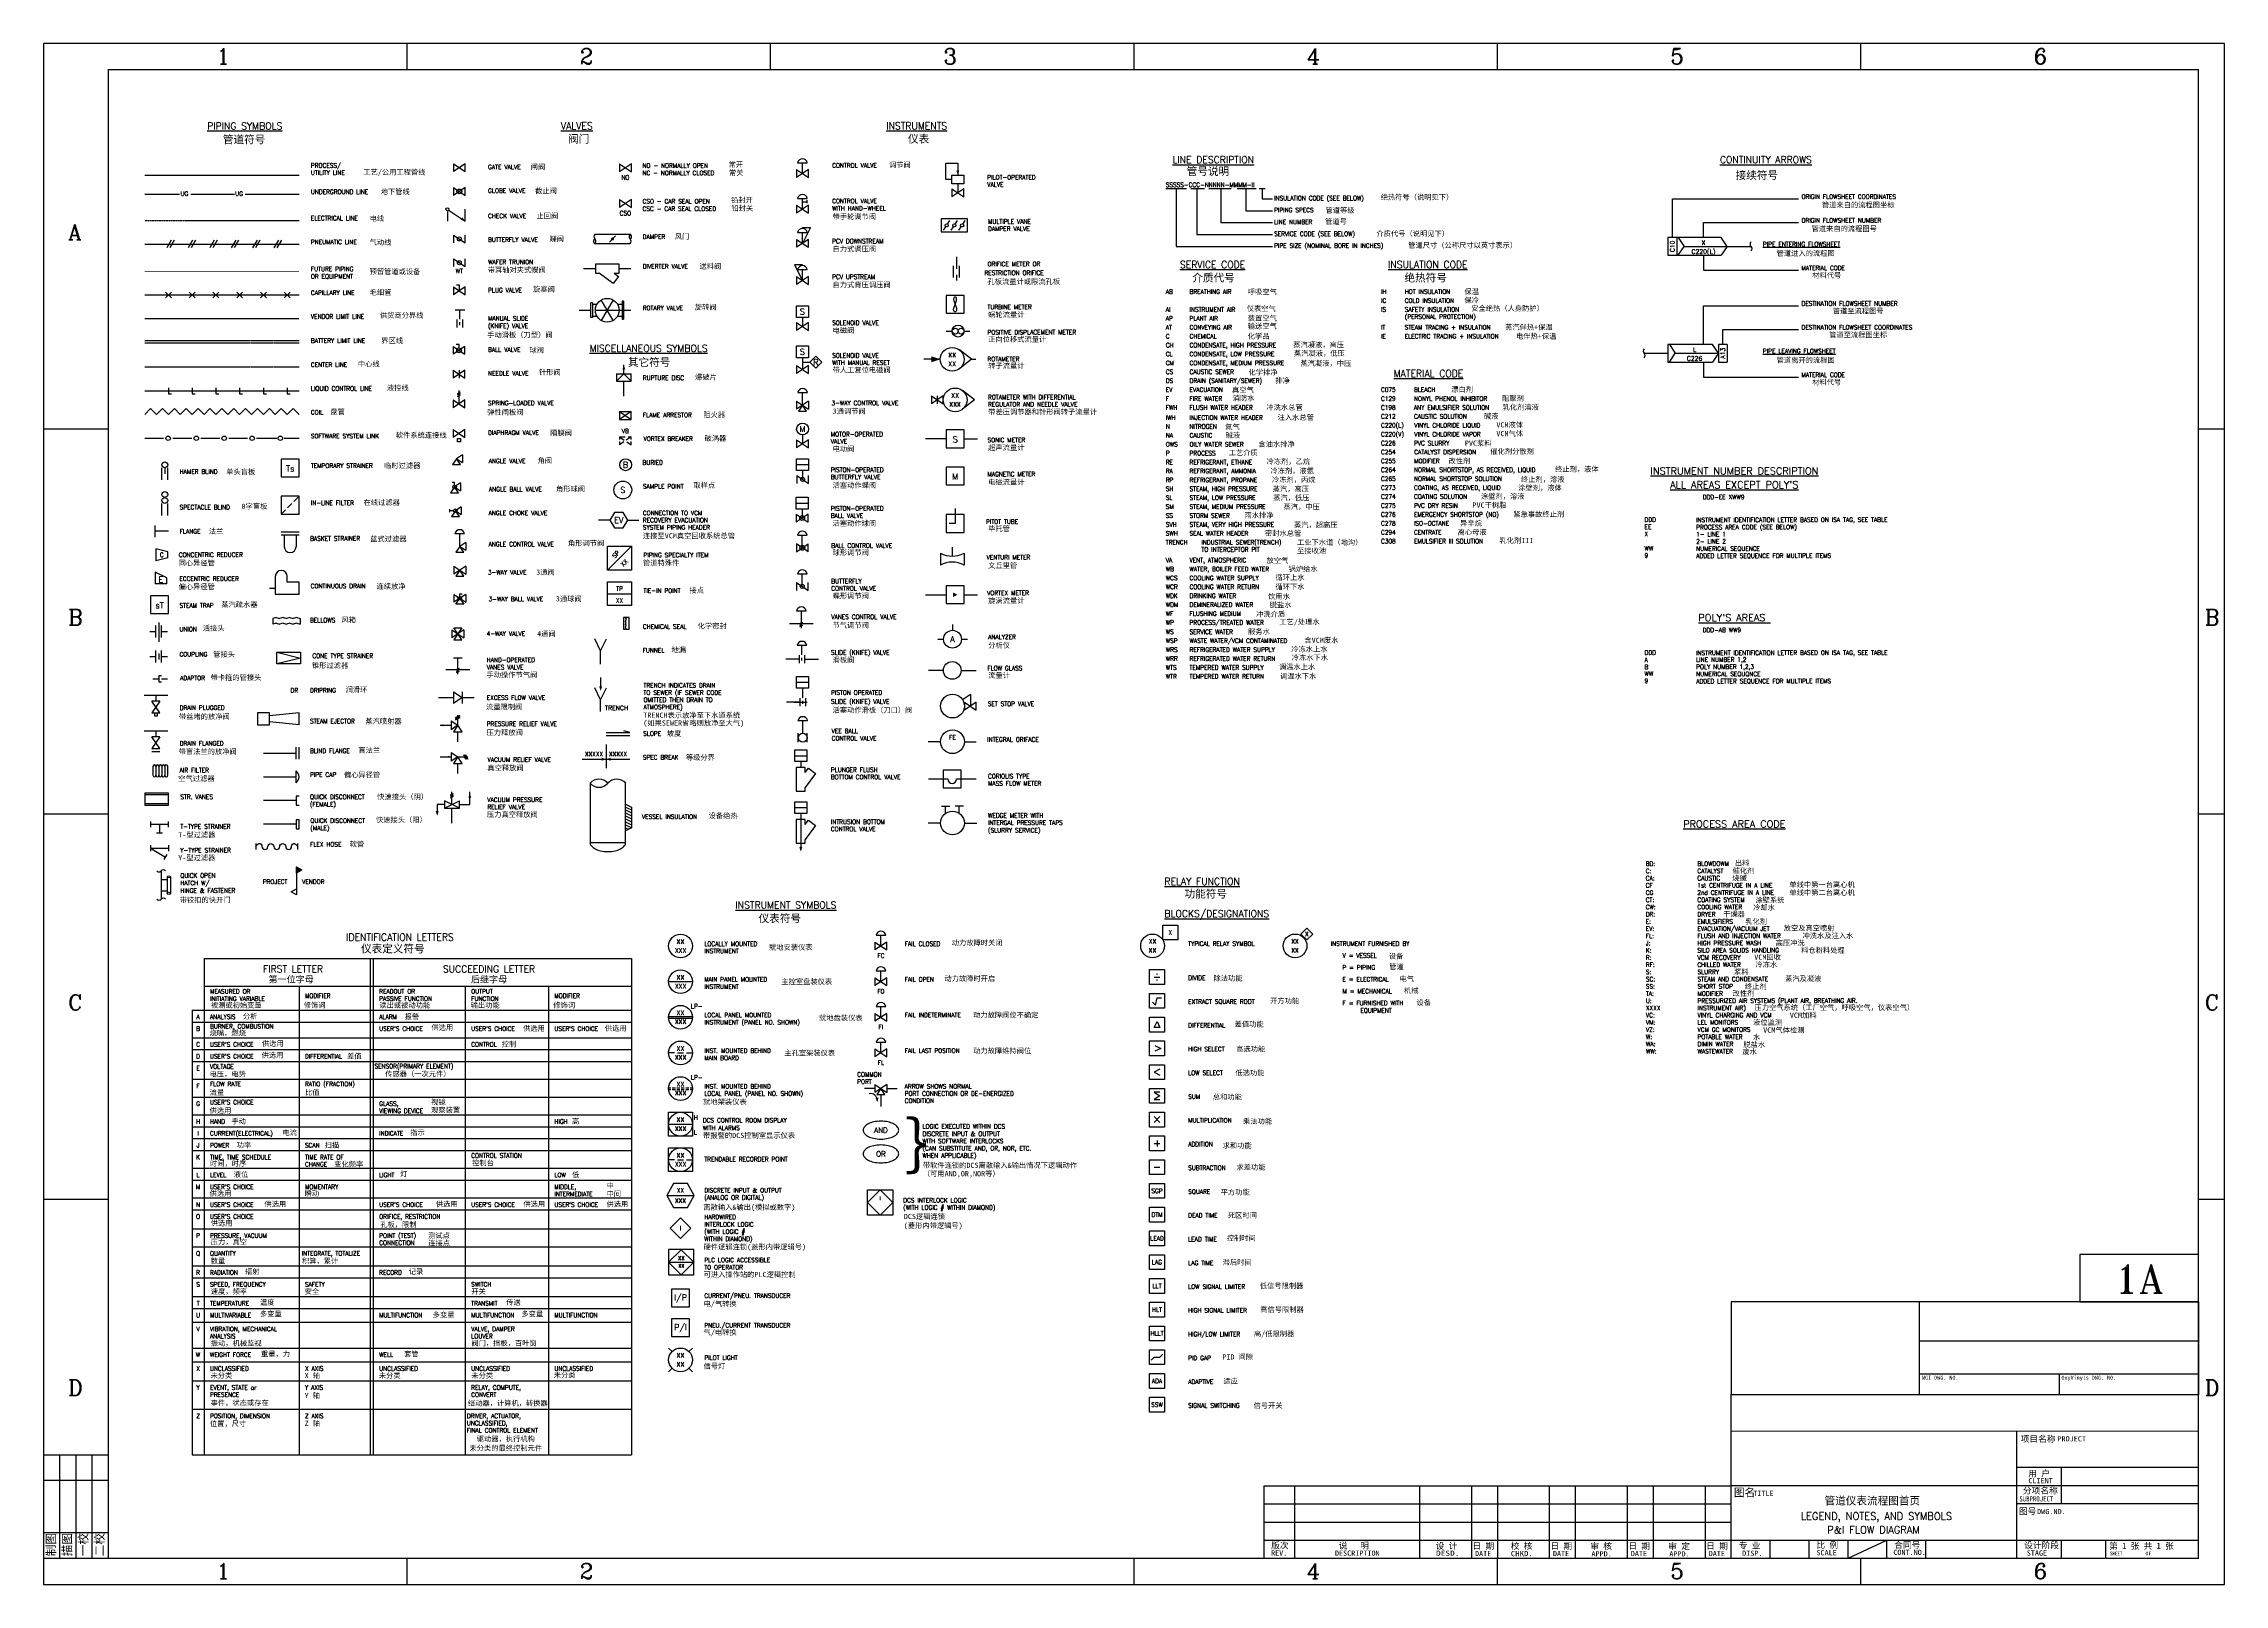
# Model space of a CAD drawing. Extents: x -384 to 457, y -225 to 369.
import ezdxf
from ezdxf.enums import TextEntityAlignment as Align

# ---------------------------------------------------------------- set-up
doc = ezdxf.new("R2010")
doc.units = 0
doc.header["$LTSCALE"] = 0.5
doc.header["$MEASUREMENT"] = 0
for name, pattern in [('CENTER', [2, 1.25, -0.25, 0.25, -0.25]), ('DASHED', [0.75, 0.5, -0.25]), ('HIDDEN', [0.375, 0.25, -0.125])]:
    doc.linetypes.add(name, pattern=pattern)
doc.layers.get('0').update_dxf_attribs({"linetype": 'CONTINUOUS'})
for name, color, linetype in [('1', 7, 'CONTINUOUS'), ('59', 7, 'CONTINUOUS'), ('BORDER', 5, 'CONTINUOUS'), ('EQUIPMENT', 1, 'CONTINUOUS'), ('INSTRUMENTS', 3, 'CONTINUOUS'), ('MEDIUM', 6, 'CONTINUOUS'), ('TEXT', 4, 'CONTINUOUS'), ('TEXTINST', 3, 'CONTINUOUS')]:
    doc.layers.add(name, color=color, linetype=linetype)
doc.styles.add('hz', font='SimSun.ttf')
doc.styles.add('ROMANC', font='ROMANC')
doc.styles.add('ROMANS', font='romans', dxfattribs={"width": 0.95, "height": 0.09375})
doc.styles.add('ROMANT', font='romant')
doc.styles.add('txt', font='TXT', dxfattribs={"height": 0.2})

# ---------------------------------------------------------------- blocks, each defined once
blk = doc.blocks.new('PNEUM')
at = {"layer": 'INSTRUMENTS'}
for p, q in [((0.016, 0.081), (-0.078, -0.081)), ((0.078, 0.081), (-0.016, -0.081))]:
    blk.add_line(p, q, dxfattribs=at)
blk = doc.blocks.new('GATEV-E')
at = {"layer": 'EQUIPMENT'}
for p, q in [((0, 0.083), (0, -0.083)), ((0.25, 0.083), (0, -0.083)), ((0, 0.083), (0.25, -0.083)), ((0.25, -0.083), (0.25, 0.083))]:
    blk.add_line(p, q, dxfattribs=at)
blk = doc.blocks.new('GLOBEV-I')
at = {"layer": 'INSTRUMENTS'}
for p, q in [((0, 0.083), (0.25, -0.083)), ((0.25, 0.083), (0, -0.083)), ((0, 0.083), (0, -0.083)), ((0.25, -0.083), (0.25, 0.083))]:
    blk.add_line(p, q, dxfattribs=at)
blk.add_circle((0.125, 0), 0.05, dxfattribs=at)
blk = doc.blocks.new('PLUGV-I')
at = {"layer": 'INSTRUMENTS'}
for p, q in [((0, 0.083), (0, -0.083)), ((0.25, 0.083), (0, -0.083)), ((0, 0.083), (0.25, -0.083)), ((0.125, 0.125), (0.062, 0.125)), ((0.125, 0), (0.125, 0.125)), ((0.25, -0.083), (0.25, 0.083))]:
    blk.add_line(p, q, dxfattribs=at)
blk = doc.blocks.new('BALLV-I')
at = {"layer": 'INSTRUMENTS'}
for p, q in [((0, 0.083), (0.25, -0.083)), ((0.25, 0.083), (0, -0.083)), ((0, 0.083), (0, -0.083)), ((0.125, 0.125), (0.063, 0.125)), ((0.125, 0.05), (0.125, 0.125)), ((0.25, -0.083), (0.25, 0.083))]:
    blk.add_line(p, q, dxfattribs=at)
blk.add_circle((0.125, 0), 0.05, dxfattribs=at)
blk = doc.blocks.new('WAFERT-I')
at = {"layer": 'INSTRUMENTS'}
for p, q in [((0, 0.083), (0, -0.083)), ((0.25, 0.083), (0, -0.083)), ((0, 0.083), (0.25, -0.083)), ((0.125, 0.083), (0.125, -0.083)), ((0.25, -0.083), (0.25, 0.083))]:
    blk.add_line(p, q, dxfattribs=at)
blk = doc.blocks.new('CHECKV-E')
at = {"layer": 'EQUIPMENT'}
for p, q in [((0, 0.081), (0, -0.125)), ((0.037, 0.1), (0.375, -0.125)), ((0.375, -0.125), (0.375, 0.125))]:
    blk.add_line(p, q, dxfattribs=at)
blk.add_circle((0, 0.125), 0.0312, dxfattribs=at)
blk.add_solid([(0.375, -0.125), (0.314, -0.047), (0.28, -0.099), (0.314, -0.047)], dxfattribs=at)
blk = doc.blocks.new('SPRVLV')
at = {"layer": 'INSTRUMENTS'}
for p, q in [((0, 0.083), (0.25, -0.083)), ((0.25, 0.083), (0, -0.083)), ((0, 0.083), (0, -0.083)), ((0.094, 0.219), (0.156, 0.25)), ((0.094, 0.188), (0.156, 0.219)), ((0.094, 0.156), (0.156, 0.188)), ((0.125, 0.016), (0.125, 0.281)), ((0.25, -0.083), (0.25, 0.083))]:
    blk.add_line(p, q, dxfattribs=at)
blk = doc.blocks.new('DIAPHM-I')
at = {"layer": 'INSTRUMENTS'}
for p, q in [((0, 0.083), (0.25, -0.083)), ((0.25, 0.083), (0, -0.083)), ((0, 0.083), (0, -0.083)), ((0.25, -0.083), (0.25, 0.083)), ((0.092, -0.108), (0.159, -0.108)), ((0.092, -0.175), (0.092, -0.108)), ((0.159, -0.175), (0.092, -0.175)), ((0.159, -0.108), (0.159, -0.175))]:
    blk.add_line(p, q, dxfattribs=at)
blk = doc.blocks.new('PRES-VLV')
at = {"layer": 'INSTRUMENTS'}
for p, q in [((0, 0.083), (0.25, -0.083)), ((0.25, 0.083), (0, -0.083)), ((0, 0.083), (0, -0.083)), ((0.023, 0.229), (0.227, 0.229)), ((0.125, 0), (0.125, 0.229)), ((0.25, -0.083), (0.25, 0.083))]:
    blk.add_line(p, q, dxfattribs=at)
blk.add_arc((0.125, 0.208), 0.104, 11.537, 168.463, dxfattribs=at)
blk = doc.blocks.new('PCV-HWHL')
at = {"layer": 'INSTRUMENTS'}
for p, q in [((0, 0.083), (0, -0.083)), ((0.25, 0.083), (0, -0.083)), ((0, 0.083), (0.25, -0.083)), ((0.023, 0.229), (0.227, 0.229)), ((0.125, 0), (0.125, 0.229)), ((0.125, 0.156), (0.219, 0.156)), ((0.219, 0.188), (0.219, 0.125)), ((0.25, -0.083), (0.25, 0.083))]:
    blk.add_line(p, q, dxfattribs=at)
blk.add_arc((0.125, 0.208), 0.104, 11.537, 168.463, dxfattribs=at)
blk = doc.blocks.new('GATEV-I')
at = {"layer": 'INSTRUMENTS'}
for p, q in [((0, 0.083), (0.25, -0.083)), ((0.25, 0.083), (0, -0.083)), ((0, 0.083), (0, -0.083)), ((0.25, -0.083), (0.25, 0.083))]:
    blk.add_line(p, q, dxfattribs=at)
blk = doc.blocks.new('SOL')
at = {"layer": 'INSTRUMENTS'}
for p, q in [((-0.125, 0.1875), (-0.125, 0.4375)), ((-0.125, 0.4375), (0.125, 0.4375)), ((0.125, 0.1875), (-0.125, 0.1875)), ((0, 0.1875), (0, 0)), ((0.125, 0.4375), (0.125, 0.1875))]:
    blk.add_line(p, q, dxfattribs=at)
at = {"layer": 'INSTRUMENTS', "style": 'ROMANS'}
blk.add_text('S', height=0.125, dxfattribs=at).set_placement((-0.0015, 0.3125), align=Align.MIDDLE)
blk = doc.blocks.new('SOL-MR')
at = {"layer": 'INSTRUMENTS'}
for p, q in [((0, 0.5), (0.25, 0.5)), ((0, 0.25), (0, 0.5)), ((0.25, 0.5), (0.25, 0.25)), ((0.25, 0.25), (0, 0.25)), ((0, 0.083), (0, -0.083)), ((0.25, 0.083), (0, -0.083)), ((0, 0.083), (0.25, -0.083)), ((0.125, 0.25), (0.125, 0)), ((0.125, 0.156), (0.279, 0.156)), ((0.25, -0.083), (0.25, 0.083)), ((0.279, 0.156), (0.406, 0.283)), ((0.406, 0.029), (0.279, 0.156)), ((0.406, 0.283), (0.533, 0.156)), ((0.533, 0.156), (0.406, 0.029))]:
    blk.add_line(p, q, dxfattribs=at)
at = {"layer": 'INSTRUMENTS', "style": 'ROMANS'}
for s, p in [('S', (0.123, 0.375)), ('R', (0.405, 0.156))]:
    blk.add_text(s, height=0.125, dxfattribs=at).set_placement(p, align=Align.MIDDLE)
blk = doc.blocks.new('MOTORVLV')
at = {"layer": 'INSTRUMENTS'}
for p, q in [((0, 0.083), (0.25, -0.083)), ((0.25, 0.083), (0, -0.083)), ((0, 0.083), (0, -0.083)), ((0.125, 0.188), (0.125, 0)), ((0.25, -0.083), (0.25, 0.083))]:
    blk.add_line(p, q, dxfattribs=at)
blk.add_circle((0.125, 0.312), 0.125, dxfattribs=at)
at = {"layer": 'INSTRUMENTS', "style": 'ROMANS'}
blk.add_text('M', height=0.125, dxfattribs=at).set_placement((0.123, 0.312), align=Align.MIDDLE)
blk = doc.blocks.new('PILOTVLV')
at = {"layer": 'INSTRUMENTS'}
for p, q in [((-0.125, 0.625), (0.125, 0.625)), ((-0.125, 0.281), (-0.125, 0.625)), ((0.125, 0.625), (0.125, 0.375)), ((0, 0.281), (-0.125, 0.281)), ((0, 0.188), (0, 0.375)), ((0, 0.375), (0.25, 0.375)), ((0.25, 0.188), (0, 0.188)), ((0, 0.083), (0, -0.083)), ((0.25, 0.083), (0, -0.083)), ((0, 0.083), (0.25, -0.083)), ((0.125, 0.188), (0.125, 0)), ((0.25, 0.375), (0.25, 0.188)), ((0.25, -0.083), (0.25, 0.083))]:
    blk.add_line(p, q, dxfattribs=at)
blk.add_solid([(0.126, 0.375), (0.157, 0.469), (0.095, 0.469), (0.157, 0.469)], dxfattribs=at)
blk = doc.blocks.new('SLOPE')
at = {"layer": 'EQUIPMENT'}
for p, q in [((-0.25, 0.0625), (0.25, 0.0625)), ((0.25, 0.0625), (0.125, 0.09375))]:
    blk.add_line(p, q, dxfattribs=at)
blk = doc.blocks.new('SPECBLND')
at = {"layer": 'EQUIPMENT'}
for p, q in [((0, -0.125), (0, 0.125)), ((0.125, -0.125), (0.125, 0.125))]:
    blk.add_line(p, q, dxfattribs=at)
for centre in [(0.0625, 0.31375), (0.0625, 0.18875)]:
    blk.add_circle(centre, 0.0625, dxfattribs=at)
blk = doc.blocks.new('HAMRBLND')
at = {"layer": 'EQUIPMENT'}
for p, q in [((0, -0.125), (0, 0.125)), ((0.0625, 0.125), (0.0625, 0)), ((0.125, -0.125), (0.125, 0.125))]:
    blk.add_line(p, q, dxfattribs=at)
blk.add_circle((0.0625, 0.18875), 0.0625, dxfattribs=at)
blk = doc.blocks.new('HAND-ACT')
at = {"layer": 'INSTRUMENTS'}
for p, q in [((-0.125, 0.281), (0.125, 0.281)), ((0, 0), (0, 0.281))]:
    blk.add_line(p, q, dxfattribs=at)
blk = doc.blocks.new('CONRED')
at = {"layer": 'EQUIPMENT'}
for p, q in [((0.25, 0.0625), (0, 0.125)), ((0, 0.125), (0, -0.125)), ((0.25, -0.0625), (0.25, 0.0625)), ((0.25, -0.0625), (0, -0.125))]:
    blk.add_line(p, q, dxfattribs=at)
blk = doc.blocks.new('BURIED')
at = {"layer": 'INSTRUMENTS'}
blk.add_circle((0, 0), 0.125, dxfattribs=at)
at = {"layer": 'INSTRUMENTS', "style": 'ROMANS'}
blk.add_text('B', height=0.125, dxfattribs=at).set_placement((-0.0015, 0), align=Align.MIDDLE)
blk = doc.blocks.new('TRAP')
at = {"layer": 'INSTRUMENTS'}
for p, q in [((0.375, 0.1875), (0, 0.1875)), ((0, 0.1875), (0, -0.1875)), ((0.375, -0.1875), (0.375, 0.1875)), ((0, -0.1875), (0.375, -0.1875))]:
    blk.add_line(p, q, dxfattribs=at)
at = {"layer": 'INSTRUMENTS', "style": 'ROMANS'}
blk.add_text('sT', height=0.125, dxfattribs=at).set_placement((0.1885, -0.0125), align=Align.MIDDLE)
blk = doc.blocks.new('UNION')
at = {"layer": 'EQUIPMENT'}
for p, q in [((0, -0.125), (0, 0.125)), ((0.0625, 0.1875), (0.0625, -0.21875)), ((0.125, -0.125), (0.125, 0.125))]:
    blk.add_line(p, q, dxfattribs=at)
blk = doc.blocks.new('COUPLING')
at = {"layer": 'EQUIPMENT'}
for p, q in [((0, -0.125), (0, 0.125)), ((0.0625, 0.0625), (0.0625, -0.0625)), ((0.125, -0.125), (0.125, 0.125))]:
    blk.add_line(p, q, dxfattribs=at)
blk = doc.blocks.new('ADAPTOR')
at = {"layer": 'EQUIPMENT'}
for p, q in [((0, 0.0625), (0, -0.0625)), ((0.0625, 0.0625), (0, 0.0625)), ((0, -0.0625), (0.0625, -0.0625))]:
    blk.add_line(p, q, dxfattribs=at)
blk = doc.blocks.new('FLOWELMT')
at = {"layer": 'EQUIPMENT'}
for p, q in [((0, -0.125), (0, 0.125)), ((0.0625, 0.3125), (0.0625, 0.0625)), ((0.125, -0.125), (0.125, 0.125)), ((0.0625, -0.0625), (0.0625, -0.1875))]:
    blk.add_line(p, q, dxfattribs=at)
blk = doc.blocks.new('PITOT')
at = {"layer": 'INSTRUMENTS'}
for p, q in [((0.375, 0.1875), (0, 0.1875)), ((0, 0.1875), (0, -0.1875)), ((0.1875, 0), (0.0625, 0)), ((0.1875, 0.3125), (0.1875, 0)), ((0.375, -0.1875), (0.375, 0.1875)), ((0, -0.1875), (0.375, -0.1875))]:
    blk.add_line(p, q, dxfattribs=at)
blk = doc.blocks.new('DRAINP')
at = {"layer": 'INSTRUMENTS'}
for p, q in [((0, 0), (0, -0.125)), ((0.083, -0.125), (-0.083, -0.125)), ((0.083, -0.375), (-0.083, -0.125)), ((0.083, -0.125), (-0.083, -0.375)), ((-0.083, -0.375), (0.083, -0.375)), ((-0.031, -0.375), (-0.031, -0.438)), ((-0.031, -0.438), (0.031, -0.438)), ((0.031, -0.438), (0.031, -0.375))]:
    blk.add_line(p, q, dxfattribs=at)
blk = doc.blocks.new('DRAINF')
at = {"layer": 'INSTRUMENTS'}
for p, q in [((0, 0), (0, -0.125)), ((0.083, -0.125), (-0.083, -0.375)), ((0.083, -0.375), (-0.083, -0.125)), ((0.083, -0.125), (-0.083, -0.125)), ((-0.083, -0.375), (0.083, -0.375)), ((-0.083, -0.438), (0.083, -0.438))]:
    blk.add_line(p, q, dxfattribs=at)
blk = doc.blocks.new('STRVANE')
at = {"layer": 'INSTRUMENTS'}
for p, q in [((0.5, 0.125), (0, 0.125)), ((0, 0.125), (0, -0.125)), ((0, 0.09375), (0.5, 0.09375)), ((0.5, -0.125), (0.5, 0.125)), ((0, -0.09375), (0.5, -0.09375)), ((0, -0.125), (0.5, -0.125))]:
    blk.add_line(p, q, dxfattribs=at)
blk = doc.blocks.new('ANALYZER')
at = {"layer": 'INSTRUMENTS'}
blk.add_circle((0, 0), 0.188, dxfattribs=at)
at = {"layer": 'INSTRUMENTS', "style": 'ROMANS'}
blk.add_text('A', height=0.125, dxfattribs=at).set_placement((0, 0), align=Align.MIDDLE)
blk = doc.blocks.new('TSTRAIN')
at = {"layer": 'EQUIPMENT'}
for p, q in [((0, 0.0625), (0, -0.0625)), ((0, 0), (0.375, 0)), ((0.1875, 0), (0.1875, -0.1875)), ((0.375, -0.0625), (0.375, 0.0625)), ((0.25, -0.1875), (0.125, -0.1875))]:
    blk.add_line(p, q, dxfattribs=at)
blk = doc.blocks.new('TEMP-STR')
at = {"layer": 'INSTRUMENTS'}
for p, q in [((0.375, 0.1875), (0, 0.1875)), ((0, 0.1875), (0, -0.1875)), ((0.375, -0.1875), (0.375, 0.1875)), ((0, -0.1875), (0.375, -0.1875))]:
    blk.add_line(p, q, dxfattribs=at)
at = {"layer": 'INSTRUMENTS', "style": 'ROMANS'}
blk.add_text('Ts', height=0.125, dxfattribs=at).set_placement((0.1885, -0.0125), align=Align.MIDDLE)
blk = doc.blocks.new('ILFILTER')
at = {"layer": 'EQUIPMENT'}
for p, q in [((0.375, 0.1875), (0, 0.1875)), ((0, 0.1875), (0, -0.1875)), ((0.375, -0.1875), (0.375, 0.1875)), ((0, -0.1875), (0.375, -0.1875))]:
    blk.add_line(p, q, dxfattribs=at)
at = {"layer": 'EQUIPMENT', "linetype": 'HIDDEN'}
blk.add_line((0, -0.1875), (0.375, 0.1875), dxfattribs=at)
blk = doc.blocks.new('VENTURI')
at = {"layer": 'INSTRUMENTS'}
for p, q in [((0, 0.125), (0, -0.125)), ((0.25, 0.25), (0.25, 0.0625)), ((0.5, 0.125), (0.5, -0.125))]:
    blk.add_line(p, q, dxfattribs=at)
for centre, start, end in [((0.25, 0.59375), 241.927513, 298.072487), ((0.25, -0.59375), 61.927513, 118.072487)]:
    blk.add_arc(centre, 0.53125, start, end, dxfattribs=at)
blk = doc.blocks.new('BASKSTR')
at = {"layer": 'INSTRUMENTS'}
for p, q in [((-0.0625, 0.1875), (0.3125, 0.1875)), ((-0.0625, 0.125), (0.3125, 0.125)), ((0, 0.125), (0, -0.125)), ((0.25, 0.125), (0.25, -0.125))]:
    blk.add_line(p, q, dxfattribs=at)
blk.add_arc((0.125, -0.125), 0.125, 180, 0, dxfattribs=at)
blk = doc.blocks.new('FLMARR')
at = {"layer": 'INSTRUMENTS'}
for p, q in [((0, 0.083), (0.25, 0.083)), ((0, 0.083), (0.25, -0.083)), ((0.25, 0.083), (0, -0.083)), ((0, 0.083), (0, -0.083)), ((0.25, -0.083), (0.25, 0.083)), ((0, -0.083), (0.25, -0.083))]:
    blk.add_line(p, q, dxfattribs=at)
blk = doc.blocks.new('ANGLE-V')
at = {"layer": 'INSTRUMENTS'}
for p, q in [((0, 0.125), (-0.083, 0)), ((-0.083, 0), (0.083, 0)), ((0.125, 0.208), (0, 0.125)), ((0, 0.125), (0.125, 0.042)), ((0.083, 0), (0, 0.125)), ((0.125, 0.208), (0.125, 0.042))]:
    blk.add_line(p, q, dxfattribs=at)
blk = doc.blocks.new('ANGBVLV')
at = {"layer": 'INSTRUMENTS'}
for p, q in [((0, 0), (-0.083, -0.125)), ((0, 0.094), (-0.047, 0.094)), ((0, 0.038), (0, 0.094)), ((0.125, 0.083), (0, 0)), ((0.083, -0.125), (0, 0)), ((0, 0), (0.125, -0.083)), ((0.125, 0.083), (0.125, -0.083)), ((-0.083, -0.125), (0.083, -0.125))]:
    blk.add_line(p, q, dxfattribs=at)
blk.add_circle((0, 0), 0.0376, dxfattribs=at)
blk = doc.blocks.new('ANGCVLV')
at = {"layer": 'INSTRUMENTS'}
for p, q in [((-0.125, 0.031), (-0.125, -0.031)), ((-0.038, 0), (-0.125, 0)), ((0, 0), (-0.083, -0.125)), ((0.125, 0.083), (0, 0)), ((0, 0), (0.125, -0.083)), ((0.083, -0.125), (0, 0)), ((0.125, 0.083), (0.125, -0.083)), ((-0.083, -0.125), (0.083, -0.125))]:
    blk.add_line(p, q, dxfattribs=at)
blk.add_circle((0, 0), 0.0376, dxfattribs=at)
blk = doc.blocks.new('ANGCTRLV')
at = {"layer": 'INSTRUMENTS'}
for p, q in [((-0.102, 0.267), (0.102, 0.267)), ((0, 0), (-0.083, -0.125)), ((0, 0), (0, 0.267)), ((0.125, 0.083), (0, 0)), ((0.083, -0.125), (0, 0)), ((0, 0), (0.125, -0.083)), ((0.125, 0.083), (0.125, -0.083)), ((-0.083, -0.125), (0.083, -0.125))]:
    blk.add_line(p, q, dxfattribs=at)
blk.add_arc((0, 0.246), 0.104, 11.537, 168.463, dxfattribs=at)
blk = doc.blocks.new('3WAY')
at = {"layer": 'INSTRUMENTS'}
for p, q in [((0, 0.083), (0.125, 0)), ((0, 0.083), (0, -0.083)), ((0.125, 0), (0, -0.083)), ((0.125, 0), (0.042, -0.125)), ((0.25, 0.083), (0.125, 0)), ((0.208, -0.125), (0.125, 0)), ((0.125, 0), (0.25, -0.083)), ((0.25, 0.083), (0.25, -0.083)), ((0.042, -0.125), (0.208, -0.125))]:
    blk.add_line(p, q, dxfattribs=at)
blk = doc.blocks.new('4WAY')
at = {"layer": 'INSTRUMENTS'}
for p, q in [((0, 0.083), (0.125, 0)), ((0, 0.083), (0, -0.083)), ((0.125, 0), (0, -0.083)), ((0.042, 0.125), (0.208, 0.125)), ((0.125, 0), (0.042, 0.125)), ((0.125, 0), (0.042, -0.125)), ((0.208, 0.125), (0.125, 0)), ((0.25, 0.083), (0.125, 0)), ((0.208, -0.125), (0.125, 0)), ((0.125, 0), (0.25, -0.083)), ((0.25, 0.083), (0.25, -0.083)), ((0.042, -0.125), (0.208, -0.125))]:
    blk.add_line(p, q, dxfattribs=at)
blk = doc.blocks.new('3WCTRLV')
at = {"layer": 'INSTRUMENTS'}
for p, q in [((-0.125, 0.083), (-0.125, -0.083)), ((-0.125, 0.083), (0, 0)), ((0, 0), (-0.125, -0.083)), ((-0.102, 0.267), (0.102, 0.267)), ((0, 0), (-0.083, -0.125)), ((0, 0), (0, 0.267)), ((0.125, 0.083), (0, 0)), ((0, 0), (0.125, -0.083)), ((0.083, -0.125), (0, 0)), ((0.125, 0.083), (0.125, -0.083)), ((-0.083, -0.125), (0.083, -0.125))]:
    blk.add_line(p, q, dxfattribs=at)
blk.add_arc((0, 0.246), 0.104, 11.537, 168.463, dxfattribs=at)
blk = doc.blocks.new('CONTDRN')
at = {"layer": 'INSTRUMENTS'}
for p, q in [((0, 0.25), (0, -0.125)), ((0.25, 0.125), (0.25, 0.25)), ((0.5, 0.125), (0.25, 0.125)), ((0.5, -0.125), (0.5, 0.125)), ((0, -0.125), (0.5, -0.125))]:
    blk.add_line(p, q, dxfattribs=at)
blk.add_arc((0.125, 0.25), 0.125, 0, 180, dxfattribs=at)
blk = doc.blocks.new('VANCTRLV')
at = {"layer": 'INSTRUMENTS'}
for p, q in [((-0.102, 0.267), (0.102, 0.267)), ((-0.031, 0), (0.031, 0.031)), ((-0.031, -0.031), (0.031, 0)), ((0, -0.094), (0, 0.267)), ((-0.031, -0.062), (0.031, -0.031))]:
    blk.add_line(p, q, dxfattribs=at)
blk.add_arc((0, 0.246), 0.104, 11.537, 168.463, dxfattribs=at)
blk = doc.blocks.new('HOVANVLV')
at = {"layer": 'INSTRUMENTS'}
for p, q in [((-0.09375, 0.25), (0.09375, 0.25)), ((-0.03125, 0), (0.03125, 0.03125)), ((-0.03125, -0.03125), (0.03125, 0)), ((0, -0.09375), (0, 0.25)), ((-0.03125, -0.0625), (0.03125, -0.03125))]:
    blk.add_line(p, q, dxfattribs=at)
blk = doc.blocks.new('CONESTR')
at = {"layer": 'INSTRUMENTS'}
for p, q in [((0, 0.125), (0.5, 0)), ((0, 0.125), (0.5, 0.125)), ((0, -0.125), (0, 0.125)), ((0.5, 0), (0, -0.125)), ((0.5, 0.125), (0.5, -0.125)), ((0.5, -0.125), (0, -0.125))]:
    blk.add_line(p, q, dxfattribs=at)
blk = doc.blocks.new('SPECBRK')
at = {"layer": 'INSTRUMENTS'}
for p, q in [((-0.5, 0), (0.5, 0)), ((0, 0.312), (0, -0.188))]:
    blk.add_line(p, q, dxfattribs=at)
for points in [[(0, -0.001), (-0.094, -0.032), (-0.094, 0.03), (-0.094, -0.032)], [(0, -0.001), (0.094, -0.032), (0.094, 0.03), (0.094, -0.032)]]:
    blk.add_solid(points, dxfattribs=at)
at = {"layer": 'TEXT', "style": 'ROMANS', "width": 0.95}
blk.add_text('XXXXX', height=0.0938, dxfattribs=at).set_placement((-0.062, 0.062), align=Align.RIGHT)
blk.add_text('XXXXX', height=0.0938, dxfattribs=at).set_placement((0.062, 0.062))
blk = doc.blocks.new('FLANGE')
at = {"layer": 'EQUIPMENT'}
for p, q in [((0, -0.125), (0, 0.125)), ((0.0625, -0.125), (0.0625, 0.125))]:
    blk.add_line(p, q, dxfattribs=at)
blk = doc.blocks.new('PIPECAP')
at = {"layer": 'EQUIPMENT'}
blk.add_line((0, -0.125), (0, 0.125), dxfattribs=at)
blk.add_arc((-0.09375, 0), 0.15625, 306.869898, 53.130102, dxfattribs=at)
blk = doc.blocks.new('PSV-RV')
at = {"layer": 'INSTRUMENTS'}
for p, q in [((-0.141, 0.234), (0, 0.141)), ((-0.141, 0.234), (-0.141, 0.047)), ((0, 0.141), (-0.141, 0.047)), ((0, 0.141), (-0.094, 0)), ((-0.094, 0), (0.094, 0)), ((-0.047, 0.305), (0.047, 0.352)), ((-0.047, 0.281), (0.047, 0.328)), ((-0.047, 0.258), (0.047, 0.305)), ((0, 0.141), (0, 0.352)), ((0.094, 0), (0, 0.141))]:
    blk.add_line(p, q, dxfattribs=at)
blk = doc.blocks.new('RD-SH-PR')
at = {"layer": 'INSTRUMENTS'}
for p, q in [((-0.15625, 0.46875), (0.15625, 0.46875)), ((-0.15625, 0.46875), (-0.15625, 0.3125)), ((0, 0.46875), (-0.15625, 0.3125)), ((0, 0.46875), (0, 0.65625)), ((0.15625, 0.3125), (0, 0.46875)), ((0.15625, 0.3125), (0.15625, 0.46875)), ((-0.15625, 0.3125), (0.15625, 0.3125)), ((0, 0), (0, 0.3125))]:
    blk.add_line(p, q, dxfattribs=at)
blk.add_solid([(0, 0.65625), (-0.03125, 0.5625), (0.03125, 0.5625), (-0.03125, 0.5625)], dxfattribs=at)
blk = doc.blocks.new('P-VS-RV')
at = {"layer": 'INSTRUMENTS'}
for p, q in [((-0.15625, 0.46875), (-0.15625, 0.3125)), ((-0.15625, 0.3125), (0.15625, 0.46875)), ((0.15625, 0.3125), (-0.15625, 0.46875)), ((-0.03125, 0.59375), (0.03125, 0.625)), ((-0.03125, 0.5625), (0.03125, 0.59375)), ((-0.03125, 0.53125), (0.03125, 0.5625)), ((0, 0.390625), (0, 0.65625)), ((0.15625, 0.3125), (0.15625, 0.46875)), ((0.375, 0.390625), (0.375, 0.65625)), ((-0.15625, 0.390625), (-0.3125, 0.390625)), ((-0.3125, 0.390625), (-0.3125, 0.1875)), ((-0.15625, 0.3125), (0.15625, 0.3125)), ((0, 0), (0, 0.3125)), ((0.15625, 0.390625), (0.375, 0.390625))]:
    blk.add_line(p, q, dxfattribs=at)
for points in [[(0.375, 0.625), (0.40625, 0.53125), (0.34375, 0.53125), (0.40625, 0.53125)], [(-0.3125, 0.15625), (-0.34375, 0.25), (-0.28125, 0.25), (-0.34375, 0.25)]]:
    blk.add_solid(points, dxfattribs=at)
blk = doc.blocks.new('LM-INS')
at = {"layer": 'INSTRUMENTS'}
blk.add_circle((0.25, 0), 0.25, dxfattribs=at)
at = {"layer": 'TEXTINST', "style": 'ROMANS'}
for tag, height, p in [('MAJOR', 0.092839, (0.25, 0.046875)), ('MINOR', 0.0937, (0.25, -0.140625))]:
    blk.add_attdef(tag, text='', height=height, dxfattribs=at).set_placement(p, align=Align.CENTER)
blk = doc.blocks.new('BM-INS')
at = {"layer": 'INSTRUMENTS'}
blk.add_circle((0.25, 0), 0.25, dxfattribs=at)
at = {"layer": 'TEXTINST'}
blk.add_line((0, 0), (0.5, 0), dxfattribs=at)
at = {"layer": 'TEXTINST', "style": 'ROMANS'}
for tag, height, p in [('MAJOR', 0.092839, (0.25, 0.046875)), ('MINOR', 0.0937, (0.25, -0.140625))]:
    blk.add_attdef(tag, text='', height=height, dxfattribs=at).set_placement(p, align=Align.CENTER)
blk = doc.blocks.new('LBM-INS')
at = {"layer": 'INSTRUMENTS'}
for p, q in [((0, 0.016), (0.5, 0.016)), ((0, -0.016), (0.5, -0.016))]:
    blk.add_line(p, q, dxfattribs=at)
blk.add_circle((0.25, 0), 0.25, dxfattribs=at)
at = {"layer": 'TEXTINST', "style": 'ROMANS'}
for tag, height, p in [('MAJOR', 0.0928, (0.25, 0.047)), ('MINOR', 0.0937, (0.25, -0.141))]:
    blk.add_attdef(tag, text='', height=height, dxfattribs=at).set_placement(p, align=Align.CENTER)
blk = doc.blocks.new('BOB-INS')
at = {"layer": 'INSTRUMENTS'}
for p, q in [((0.125, 0), (0, 0)), ((0.1875, 0), (0.3125, 0)), ((0.375, 0), (0.5, 0))]:
    blk.add_line(p, q, dxfattribs=at)
blk.add_circle((0.25, 0), 0.25, dxfattribs=at)
at = {"layer": 'TEXTINST', "style": 'ROMANS'}
for tag, height, p in [('MAJOR', 0.092839, (0.25, 0.046875)), ('MINOR', 0.0937, (0.25, -0.140625))]:
    blk.add_attdef(tag, text='', height=height, dxfattribs=at).set_placement(p, align=Align.CENTER)
blk = doc.blocks.new('BLBMINS')
at = {"layer": 'INSTRUMENTS'}
for p, q in [((0, 0.016), (0.047, 0.016)), ((0.073, 0.016), (0.141, 0.016)), ((0.172, 0.016), (0.234, 0.016)), ((0.266, 0.016), (0.328, 0.016)), ((0.359, 0.016), (0.422, 0.016)), ((0.453, 0.016), (0.5, 0.016)), ((0, -0.016), (0.047, -0.016)), ((0.073, -0.016), (0.141, -0.016)), ((0.172, -0.016), (0.234, -0.016)), ((0.266, -0.016), (0.328, -0.016)), ((0.359, -0.016), (0.422, -0.016)), ((0.453, -0.016), (0.5, -0.016))]:
    blk.add_line(p, q, dxfattribs=at)
blk.add_circle((0.25, 0), 0.25, dxfattribs=at)
at = {"layer": 'TEXTINST', "style": 'ROMANS'}
for tag, height, p in [('MAJOR', 0.0928, (0.25, 0.047)), ('MINOR', 0.0937, (0.25, -0.141))]:
    blk.add_attdef(tag, text='', height=height, dxfattribs=at).set_placement(p, align=Align.CENTER)
blk = doc.blocks.new('DCS')
at = {"layer": 'INSTRUMENTS'}
for p, q in [((-0.25, 0.25), (0.25, 0.25)), ((-0.25, -0.25), (-0.25, 0.25)), ((0.25, 0.25), (0.25, -0.25)), ((0.25, -0.25), (-0.25, -0.25))]:
    blk.add_line(p, q, dxfattribs=at)
blk = doc.blocks.new('CONNECTN')
at = {"layer": 'INSTRUMENTS'}
for p, q in [((0.265, 0.265), (0, 0)), ((0, 0), (0.265, -0.265)), ((0, 0), (0.53, 0)), ((0.53, 0), (0.265, 0.265)), ((0.265, -0.265), (0.53, 0))]:
    blk.add_line(p, q, dxfattribs=at)
at = {"layer": 'INSTRUMENTS', "style": 'ROMANS'}
for tag, height, p in [('MAJOR', 0.08, (0.265, 0.047)), ('MINOR', 0.072, (0.265, -0.109))]:
    blk.add_attdef(tag, text='', height=height, dxfattribs=at).set_placement(p, align=Align.CENTER)
blk = doc.blocks.new('PLC')
at = {"layer": 'INSTRUMENTS'}
for p, q in [((0, 0.265625), (0, -0.265625)), ((0.53125, 0.265625), (0, 0.265625)), ((0.53125, -0.265625), (0.53125, 0.265625)), ((0, -0.265625), (0.53125, -0.265625))]:
    blk.add_line(p, q, dxfattribs=at)
blk = doc.blocks.new('PFD')
at = {"layer": 'EQUIPMENT'}
for p, q in [((0.375, 0.1875), (0, 0.1875)), ((0, 0.1875), (0, -0.1875)), ((0.375, -0.1875), (0.375, 0.1875)), ((0, -0.1875), (0.375, -0.1875))]:
    blk.add_line(p, q, dxfattribs=at)
at = {"layer": 'TEXT', "style": 'ROMANS'}
blk.add_attdef('PFD', text='', height=0.125, dxfattribs=at).set_placement((0.1875, 0), align=Align.MIDDLE)
blk = doc.blocks.new('PILOTLT')
at = {"layer": 'INSTRUMENTS'}
for p, q in [((-0.25, 0.25), (-0.177, 0.177)), ((0.177, 0.177), (0.25, 0.25)), ((-0.25, -0.25), (-0.177, -0.177)), ((0.177, -0.177), (0.25, -0.25))]:
    blk.add_line(p, q, dxfattribs=at)
blk = doc.blocks.new('BOX')
at = {"layer": 'INSTRUMENTS'}
for p, q in [((0, -0.15625), (0, 0.15625)), ((0, 0.15625), (0.3125, 0.15625)), ((0.3125, 0.15625), (0.3125, -0.15625)), ((0.3125, -0.15625), (0, -0.15625))]:
    blk.add_line(p, q, dxfattribs=at)
blk = doc.blocks.new('SQRT')
at = {"layer": 'INSTRUMENTS'}
for p, q in [((-0.0625, 0.0625), (0, 0)), ((0, 0), (0.03125, 0.15625)), ((0.03125, 0.15625), (0.125, 0.15625))]:
    blk.add_line(p, q, dxfattribs=at)
blk = doc.blocks.new('DELTA')
at = {"layer": 'INSTRUMENTS'}
for p, q in [((0, 0), (0.0625, 0.125)), ((0.125, 0), (0, 0)), ((0.0625, 0.125), (0.125, 0))]:
    blk.add_line(p, q, dxfattribs=at)
blk = doc.blocks.new('GT')
at = {"layer": 'INSTRUMENTS'}
for p, q in [((-0.125, 0.0625), (0, 0)), ((0, 0), (-0.125, -0.0625))]:
    blk.add_line(p, q, dxfattribs=at)
blk = doc.blocks.new('LT')
at = {"layer": 'INSTRUMENTS'}
for p, q in [((0.125, 0.0625), (0, 0)), ((0, 0), (0.125, -0.0625))]:
    blk.add_line(p, q, dxfattribs=at)
blk = doc.blocks.new('SUM')
at = {"layer": 'INSTRUMENTS'}
for p, q in [((0, 0.15625), (0.3125, 0.15625)), ((0, -0.15625), (0, 0.15625)), ((0.09375, 0.078125), (0.21875, 0)), ((0.21875, 0.078125), (0.09375, 0.078125)), ((0.21875, 0), (0.09375, -0.078125)), ((0.3125, 0.15625), (0.3125, -0.15625)), ((0.3125, -0.15625), (0, -0.15625)), ((0.09375, -0.078125), (0.21875, -0.078125))]:
    blk.add_line(p, q, dxfattribs=at)
blk = doc.blocks.new('CHEMSEAL')
at = {"layer": 'INSTRUMENTS'}
for p, q in [((0.125, 0.156), (0, 0.156)), ((0, 0.156), (0, -0.094)), ((0.062, 0.135), (0.042, 0.156)), ((0.042, 0.073), (0.062, 0.115)), ((0.062, 0.052), (0.042, 0.073)), ((0.042, 0.01), (0.062, 0.052)), ((0.062, -0.01), (0.042, 0.01)), ((0.062, 0.115), (0.062, 0.135)), ((0.125, -0.094), (0.125, 0.156)), ((0, -0.094), (0.125, -0.094)), ((0.042, -0.052), (0.062, -0.01)), ((0.062, -0.094), (0.042, -0.052))]:
    blk.add_line(p, q, dxfattribs=at)
blk = doc.blocks.new('FLOWSHT1')
at = {"layer": 'EQUIPMENT'}
for p, q in [((0, 0.1875), (0, -0.1875)), ((1.125, 0.1875), (0, 0.1875)), ((0.1875, 0.1875), (0.1875, -0.1875)), ((0.21875, 0.1875), (0.34375, 0)), ((0.21875, -0.1875), (0.34375, 0)), ((0.34375, 0), (1.25, 0)), ((1.25, 0), (1.125, 0.1875)), ((1.25, 0), (1.125, -0.1875)), ((0, -0.1875), (1.125, -0.1875))]:
    blk.add_line(p, q, dxfattribs=at)
at = {"layer": 'TEXT', "style": 'ROMANS'}
blk.add_attdef('ORIGIN', text='', height=0.09375, rotation=90, dxfattribs=at).set_placement((0.09375, 0), align=Align.MIDDLE)
for tag, p in [('FLOWSHEET', (0.75, 0.03125)), ('MATCODE', (0.75, -0.15625))]:
    blk.add_attdef(tag, text='', height=0.09375, dxfattribs=at).set_placement(p, align=Align.CENTER)
blk = doc.blocks.new('FLOWSHT2')
at = {"layer": 'EQUIPMENT'}
for p, q in [((-0.3125, 0.1875), (-1.25, 0.1875)), ((-1.25, 0.1875), (-1.25, -0.1875)), ((-1.21875, 0.1875), (-1.09375, 0)), ((-1.21875, -0.1875), (-1.09375, 0)), ((-1.09375, 0), (-0.1875, 0)), ((-0.1875, 0), (-0.3125, 0.1875)), ((-0.1875, 0), (-0.3125, -0.1875)), ((-0.1875, 0.1875), (-0.1875, -0.1875)), ((0, 0.1875), (-0.1875, 0.1875)), ((0, 0.1875), (0, -0.1875)), ((-1.25, -0.1875), (-0.3125, -0.1875)), ((-0.1875, -0.1875), (0, -0.1875))]:
    blk.add_line(p, q, dxfattribs=at)
at = {"layer": 'TEXT', "style": 'ROMANS'}
for tag, p in [('FLOWSHEET', (-0.6875, 0.03125)), ('MATCODE', (-0.6875, -0.15625))]:
    blk.add_attdef(tag, text='', height=0.09375, dxfattribs=at).set_placement(p, align=Align.CENTER)
blk.add_attdef('ORIGIN', text='', height=0.09375, rotation=90, dxfattribs=at).set_placement((-0.09375, 0), align=Align.MIDDLE)
blk = doc.blocks.new('LINEBRK')
at = {"layer": 'INSTRUMENTS'}
for centre, start, end in [((0.041, 0.047), 131.1859, 228.8141), ((-0.041, -0.047), 311.1859, 48.8141)]:
    blk.add_arc(centre, 0.0623, start, end, dxfattribs=at)
blk = doc.blocks.new('ECCRED1')
at = {"layer": 'EQUIPMENT'}
for p, q in [((0.25, 0.0625), (0, 0.1875)), ((0, 0.1875), (0, -0.0625)), ((0.25, -0.0625), (0.25, 0.0625)), ((0.25, -0.0625), (0, -0.0625))]:
    blk.add_line(p, q, dxfattribs=at)
at = {"layer": 'TEXT', "style": 'ROMANS'}
blk.add_text('E', height=0.125, dxfattribs=at).set_placement((0.125, 0.03125), align=Align.MIDDLE)
blk.add_attdef('REDUCER', text='', height=0.125, dxfattribs=at).set_placement((0.125, -0.25), align=Align.CENTER)
blk = doc.blocks.new('QDISC-F')
at = {"layer": 'EQUIPMENT'}
for p, q in [((0, 0.09375), (0, -0.09375)), ((0.0625, 0.09375), (0, 0.09375)), ((0, -0.09375), (0.0625, -0.09375))]:
    blk.add_line(p, q, dxfattribs=at)
blk = doc.blocks.new('QDISC-M')
at = {"layer": 'EQUIPMENT'}
for p, q in [((0, 0.09375), (0, -0.09375)), ((0.0625, 0.09375), (0, 0.09375)), ((0.0625, -0.09375), (0.0625, 0.09375)), ((0, -0.09375), (0.0625, -0.09375))]:
    blk.add_line(p, q, dxfattribs=at)
blk = doc.blocks.new('DAMPER')
at = {"layer": 'EQUIPMENT'}
for p, q in [((0.75, 0.094), (0, 0.094)), ((0.441, 0.066), (0.309, -0.066)), ((0, -0.094), (0.75, -0.094))]:
    blk.add_line(p, q, dxfattribs=at)
at = {"layer": 'EQUIPMENT', "const_width": 0.0312}
blk.add_lwpolyline([(0.359, 0, 1), (0.391, 0, 1)], format="xyb", close=True, dxfattribs=at)
at = {"layer": 'EQUIPMENT'}
for centre, radius, start, end in [((0.058, 0.047), 0.0746, 141.0894, 218.9106), ((0.796, 0.051), 0.069, 149.6219, 228.2817), ((0.75, 0.078), 0.0162, 32.8229, 147.1771), ((0.704, 0.051), 0.069, 311.7183, 30.3781), ((0.046, -0.051), 0.069, 131.7183, 210.3781), ((0, -0.078), 0.0162, 212.8229, 327.1771), ((-0.046, -0.051), 0.069, 329.6219, 48.2817), ((0.692, -0.047), 0.0746, 321.0894, 38.9106)]:
    blk.add_arc(centre, radius, start, end, dxfattribs=at)
blk = doc.blocks.new('DVTRVLV')
at = {"layer": 'EQUIPMENT'}
for p, q in [((0.5, 0.094), (0, 0.094)), ((0, 0.094), (0, -0.094)), ((0.5, -0.094), (0.5, 0.094)), ((0, -0.094), (0.083, -0.094)), ((0.375, -0.312), (0.083, -0.094)), ((0.488, -0.162), (0.375, -0.312)), ((0.396, -0.094), (0.5, -0.094)), ((0.396, -0.094), (0.488, -0.162))]:
    blk.add_line(p, q, dxfattribs=at)
blk = doc.blocks.new('SPECITEM')
at = {"layer": 'INSTRUMENTS'}
for p, q in [((-0.25, -0.25), (0.25, 0.25)), ((-0.25, 0.25), (0.25, 0.25)), ((-0.25, -0.25), (-0.25, 0.25)), ((0.25, 0.25), (0.25, -0.25)), ((0.25, -0.25), (-0.25, -0.25))]:
    blk.add_line(p, q, dxfattribs=at)
at = {"layer": 'TEXT', "style": 'ROMANS', "width": 0.95}
for s, p in [('SP', (-0.044, 0.044)), ('XX', (0.133, -0.133))]:
    blk.add_text(s, height=0.0938, rotation=45, dxfattribs=at).set_placement(p, align=Align.CENTER)
blk = doc.blocks.new('DRAIN_TO')
at = {"layer": 'EQUIPMENT'}
for p, q in [((0, 0.25), (-0.125, 0.5)), ((0, 0.71875), (0, 0.53125)), ((0, 0.25), (0.125, 0.5)), ((0, 0), (0, 0.25))]:
    blk.add_line(p, q, dxfattribs=at)
blk.add_solid([(-0.03125, 0.53125), (0.03125, 0.53125), (0, 0.4375), (0.03125, 0.53125)], dxfattribs=at)
at = {"layer": 'TEXT', "style": 'ROMANS'}
blk.add_attdef('DRAIN_TO', (0.09375, 0.03125), '', height=0.09375, dxfattribs=at)
blk = doc.blocks.new('DE')
at = {"layer": 'INSTRUMENTS'}
blk.add_arc((0.033, -0.136), 0.139, 357.9454, 103.4758, dxfattribs=at)
blk.add_solid([(0.184, -0.176), (0.196, -0.077), (0.135, -0.09), (0.196, -0.077)], dxfattribs=at)
blk = doc.blocks.new('EQUIPINS')
at = {"layer": 'EQUIPMENT'}
for p, q in [((0, 0.3125), (0.125, 0.25)), ((0, 0.25), (0.125, 0.1875)), ((0, 0.1875), (0.125, 0.125)), ((0, 0.125), (0.125, 0.0625)), ((0, 0.0625), (0.125, 0)), ((0, 0), (0.125, -0.0625)), ((0.125, 0.25), (0.125, -0.1875)), ((0, -0.0625), (0.125, -0.125)), ((0, -0.125), (0.125, -0.1875)), ((0, -0.1875), (0.0625, -0.21875)), ((0.125, -0.1875), (0, -0.25))]:
    blk.add_line(p, q, dxfattribs=at)
blk = doc.blocks.new('AHEAD')
blk.add_solid([(-0.1875, -0.0625), (-0.1875, 0.0625), (0, 0), (-0.1875, 0.0625)])
blk = doc.blocks.new('MULTIPLE')
at = {"layer": 'INSTRUMENTS'}
for p, q in [((0, 0), (0, 0.3125)), ((0, 0.3125), (0.3125, 0.3125)), ((0.3125, 0), (0, 0)), ((0.21875, 0.21875), (0.09375, 0.09375)), ((0.09375, 0.21875), (0.21875, 0.09375)), ((0.3125, 0.3125), (0.3125, 0))]:
    blk.add_line(p, q, dxfattribs=at)
blk = doc.blocks.new('RELAY')
at = {"layer": 'INSTRUMENTS'}
for p, q in [((0, 0.3125), (0.3125, 0.3125)), ((0, 0), (0, 0.3125)), ((0.3125, 0), (0, 0)), ((0.3125, 0.3125), (0.3125, 0))]:
    blk.add_line(p, q, dxfattribs=at)
at = {"layer": 'TEXT', "style": 'ROMANS', "width": 0.95}
blk.add_attdef('RELAY', text='', height=0.09375, dxfattribs=at).set_placement((0.15625, 0.15625), align=Align.MIDDLE)
blk = doc.blocks.new('FURNISH')
at = {"layer": 'INSTRUMENTS'}
for p, q in [((-0.0625, 0.0625), (0.0625, 0.1875)), ((0.0625, -0.0625), (-0.0625, 0.0625)), ((0.0625, 0.1875), (0.1875, 0.0625)), ((0.1875, 0.0625), (0.0625, -0.0625))]:
    blk.add_line(p, q, dxfattribs=at)
at = {"layer": 'TEXT', "style": 'ROMANS', "width": 0.95}
blk.add_attdef('FURNISH', text='', height=0.0938, dxfattribs=at).set_placement((0.0625, 0.0625), align=Align.MIDDLE)
blk = doc.blocks.new('DIAKNIFE')
at = {"layer": 'INSTRUMENTS'}
for p, q in [((-0.04, 0.292), (0.165, 0.292)), ((0, 0.083), (0, -0.083)), ((0.062, 0.094), (0.062, 0.292)), ((0.062, -0.031), (0.062, 0.031)), ((0.125, -0.083), (0.125, 0.083))]:
    blk.add_line(p, q, dxfattribs=at)
blk.add_arc((0.062, 0.271), 0.104, 11.537, 168.463, dxfattribs=at)
blk = doc.blocks.new('ROTAMETR')
at = {"layer": 'INSTRUMENTS'}
for q in [(0.154, 0.197), (0.154, -0.197)]:
    blk.add_line((0.406, 0), q, dxfattribs=at)
blk.add_circle((0, 0), 0.25, dxfattribs=at)
at = {"layer": 'TEXTINST', "style": 'ROMANS'}
for tag, height, p in [('MAJOR', 0.0928, (0, 0.047)), ('MINOR', 0.0937, (0, -0.141))]:
    blk.add_attdef(tag, text='', height=height, dxfattribs=at).set_placement(p, align=Align.CENTER)
blk = doc.blocks.new('BPRR-SC')
at = {"layer": 'INSTRUMENTS'}
for p, q in [((-0.042, 0.333), (0.125, 0)), ((0.125, 0.333), (-0.042, 0.333)), ((0, 0.083), (0.25, -0.083)), ((0.25, 0.083), (0, -0.083)), ((0, 0.083), (0, -0.083)), ((0.023, 0.229), (0.227, 0.229)), ((0.125, 0.312), (0.125, 0.333)), ((0.125, 0), (0.125, 0.229)), ((0.25, -0.083), (0.25, 0.083))]:
    blk.add_line(p, q, dxfattribs=at)
blk.add_arc((0.125, 0.208), 0.104, 11.537, 168.463, dxfattribs=at)
blk = doc.blocks.new('PRR-SC')
at = {"layer": 'INSTRUMENTS'}
for p, q in [((0, 0.083), (0.25, -0.083)), ((0.25, 0.083), (0, -0.083)), ((0, 0.083), (0, -0.083)), ((0.023, 0.229), (0.227, 0.229)), ((0.125, 0.312), (0.125, 0.333)), ((0.292, 0.333), (0.125, 0)), ((0.125, 0.333), (0.292, 0.333)), ((0.125, 0), (0.125, 0.229)), ((0.25, -0.083), (0.25, 0.083))]:
    blk.add_line(p, q, dxfattribs=at)
blk.add_arc((0.125, 0.208), 0.104, 11.537, 168.463, dxfattribs=at)
blk = doc.blocks.new('VEE-BALL')
at = {"layer": 'INSTRUMENTS'}
for p, q in [((0, -0.09375), (0, 0.09375)), ((0.09375, 0.09375), (0.09375, 0.1875)), ((0.1875, -0.09375), (0.1875, 0.09375))]:
    blk.add_line(p, q, dxfattribs=at)
blk.add_circle((0.09375, 0), 0.09375, dxfattribs=at)
blk = doc.blocks.new('PA')
at = {"layer": 'INSTRUMENTS'}
for p, q in [((-0.102, 0.267), (0.102, 0.267)), ((0, 0), (0, 0.267))]:
    blk.add_line(p, q, dxfattribs=at)
blk.add_arc((0, 0.246), 0.104, 11.537, 168.463, dxfattribs=at)
blk = doc.blocks.new('PLFLCNVL')
at = {"layer": 'INSTRUMENTS'}
for p, q in [((-0.125, 0.125), (-0.125, 0.375)), ((-0.125, 0.375), (0.125, 0.375)), ((-0.125, 0.25), (0.125, 0.25)), ((0.125, 0.125), (-0.125, 0.125)), ((0.094, 0), (-0.094, 0)), ((-0.094, 0), (-0.094, -0.5)), ((0, 0.125), (0, 0)), ((0.094, -0.104), (0.094, 0)), ((0.125, 0.375), (0.125, 0.125)), ((0.094, -0.104), (0.162, -0.012)), ((0.312, -0.125), (0.094, -0.417)), ((0.094, -0.5), (0.094, -0.417)), ((0.162, -0.012), (0.312, -0.125)), ((-0.094, -0.5), (0.094, -0.5))]:
    blk.add_line(p, q, dxfattribs=at)
blk = doc.blocks.new('TURB-FM')
at = {"layer": 'INSTRUMENTS'}
for p, q in [((0.375, 0.188), (0, 0.188)), ((0, 0.188), (0, -0.188)), ((0.375, -0.188), (0.375, 0.188)), ((0, -0.188), (0.375, -0.188))]:
    blk.add_line(p, q, dxfattribs=at)
for points in [[(0.188, 0, -0.037822), (0.213, 0.08, 0.247085), (0.206, 0.146, 0.537731), (0.167, 0.146, 0.257627), (0.161, 0.08, -0.053282)], [(0.188, 0, 0.037822), (0.213, -0.08, -0.247085), (0.206, -0.146, -0.537731), (0.167, -0.146, -0.257627), (0.161, -0.08, 0.053282)]]:
    blk.add_lwpolyline(points, format="xyb", close=True, dxfattribs=at)
blk = doc.blocks.new('VORT-M')
at = {"layer": 'INSTRUMENTS'}
for p, q in [((0.375, 0.1875), (0, 0.1875)), ((0, 0.1875), (0, -0.1875)), ((0.375, -0.1875), (0.375, 0.1875)), ((0, -0.1875), (0.375, -0.1875))]:
    blk.add_line(p, q, dxfattribs=at)
blk.add_solid([(0.140625, 0.046875), (0.140625, -0.046875), (0.234375, 0), (0.140625, -0.046875)], dxfattribs=at)
blk = doc.blocks.new('STRAIN-Y')
at = {"layer": 'EQUIPMENT'}
for p, q in [((0, 0.062), (0, -0.062)), ((0, 0), (0.312, -0.188)), ((0, 0), (0.375, 0)), ((0.375, 0.062), (0.375, -0.062)), ((0.345, -0.134), (0.28, -0.241))]:
    blk.add_line(p, q, dxfattribs=at)
blk = doc.blocks.new('STEAM-EJ')
at = {"layer": 'EQUIPMENT'}
for p, q in [((0.25, 0.125), (0, 0.125)), ((0, 0.125), (0, -0.125)), ((0.875, 0.125), (0.25, 0.0625)), ((0.25, -0.125), (0.25, 0.125)), ((0.875, -0.125), (0.875, 0.125)), ((0, -0.125), (0.25, -0.125)), ((0.875, -0.125), (0.25, -0.0625))]:
    blk.add_line(p, q, dxfattribs=at)
blk = doc.blocks.new('EV')
at = {"layer": 'EQUIPMENT'}
blk.add_lwpolyline([(-0.281, 0.162), (-0.375, 0), (-0.281, -0.162), (-0.094, -0.162), (0, 0), (-0.094, 0.162)], close=True, dxfattribs=at)
at = {"layer": 'EQUIPMENT', "style": 'ROMANS'}
blk.add_text('EV', height=0.125, dxfattribs=at).set_placement((-0.188, -0.062), align=Align.CENTER)
blk = doc.blocks.new('VB')
at = {"layer": 'EQUIPMENT', "linetype": 'HIDDEN'}
for p, q in [((-0.125, 0.177), (-0.125, 0.119)), ((0.125, 0.177), (-0.125, 0.01)), ((-0.125, 0.177), (0.125, 0.01)), ((-0.125, 0.177), (0.125, 0.177)), ((-0.125, 0.077), (-0.125, 0.01)), ((0.125, 0.116), (0.125, 0.177)), ((0.125, 0.01), (0.125, 0.074))]:
    blk.add_line(p, q, dxfattribs=at)
at = {"layer": 'TEXT', "style": 'ROMANS', "width": 0.95}
blk.add_text('VB', height=0.0938, dxfattribs=at).set_placement((0, 0.25), align=Align.CENTER)
blk = doc.blocks.new('ROTVALVE')
at = {"layer": 'EQUIPMENT'}
for p, q in [((-0.156, -0.031), (-0.156, 0)), ((-0.156, 0), (0.156, 0)), ((0.156, -0.031), (0.156, 0)), ((0.217, -0.469), (-0.217, -0.219)), ((-0.217, -0.469), (0.217, -0.219)), ((0.156, -0.031), (-0.156, -0.031)), ((-0.125, -0.031), (-0.125, -0.127)), ((0, -0.094), (0, -0.594)), ((0.125, -0.031), (0.125, -0.127)), ((0.188, -0.656), (-0.188, -0.656)), ((-0.188, -0.656), (-0.188, -0.688)), ((0.188, -0.688), (-0.188, -0.688)), ((-0.125, -0.56), (-0.125, -0.656)), ((0.125, -0.56), (0.125, -0.656)), ((0.188, -0.688), (0.188, -0.656))]:
    blk.add_line(p, q, dxfattribs=at)
blk.add_circle((0, -0.344), 0.25, dxfattribs=at)
blk = doc.blocks.new('FLEXCONN')
at = {"layer": 'EQUIPMENT'}
for p, q in [((0, 0.062), (0, -0.062)), ((0.875, 0.062), (0.875, -0.062))]:
    blk.add_line(p, q, dxfattribs=at)
blk.add_lwpolyline([(0, 0, -0.116434), (0.024, 0.039, -0.116434), (0.062, 0.062, -0.56066), (0.126, 0.009, 0.45929), (0.188, -0.062, 0.414214), (0.25, 0, -0.414214), (0.312, 0.062, -0.414214), (0.375, 0, 0.414214), (0.438, -0.062, 0.414214), (0.5, 0, -0.414214), (0.562, 0.062, -0.414214), (0.625, 0, 0.414214), (0.688, -0.062, 0.45929), (0.749, 0.009, -0.56066), (0.812, 0.062, -0.116434), (0.851, 0.039, -0.116434), (0.875, 0)], format="xyb", dxfattribs=at)
blk = doc.blocks.new('EXCESS-V')
at = {"layer": 'EQUIPMENT'}
for p, q in [((0, 0.125), (0.1875, 0)), ((0, 0.125), (0, -0.125)), ((0.1875, 0), (0, -0.125)), ((0.1875, 0.125), (0.1875, -0.125))]:
    blk.add_line(p, q, dxfattribs=at)
blk = doc.blocks.new('INTRLOCK')
at = {"layer": 'INSTRUMENTS'}
for p, q in [((0.219, 0.219), (0, 0)), ((0, 0), (0.219, -0.219)), ((0.438, 0), (0.219, 0.219)), ((0.219, -0.219), (0.438, 0))]:
    blk.add_line(p, q, dxfattribs=at)
at = {"layer": 'INSTRUMENTS', "style": 'ROMANS'}
blk.add_attdef('INTERLOCK', text='', height=0.103, dxfattribs=at).set_placement((0.219, 0), align=Align.MIDDLE)
blk = doc.blocks.new('COMPPNT')
at = {"layer": 'INSTRUMENTS'}
blk.add_lwpolyline([(0, 0, 0.174705), (0.023, -0.064, 0.104203), (0.11, -0.133, 0.064948), (0.223, -0.172, 0.051099), (0.375, -0.188, 0.051099), (0.527, -0.172, 0.064948), (0.64, -0.133, 0.104203), (0.727, -0.064, 0.174705), (0.75, 0, 0.174705), (0.727, 0.064, 0.104203), (0.64, 0.133, 0.064948), (0.527, 0.172, 0.051099), (0.375, 0.188, 0.051099), (0.223, 0.172, 0.064948), (0.11, 0.133, 0.104203), (0.023, 0.064, 0.174705)], format="xyb", close=True, dxfattribs=at)
at = {"layer": 'TEXTINST', "style": 'ROMANS'}
blk.add_attdef('COMPPOINT', text='', height=0.11, dxfattribs=at).set_placement((0.375, 0), align=Align.MIDDLE)
blk = doc.blocks.new('BFV-I')
at = {"layer": 'INSTRUMENTS'}
for p, q in [((0, 0.083), (0, -0.083)), ((0, 0.083), (0.25, -0.083)), ((0.25, -0.083), (0.25, 0.083))]:
    blk.add_line(p, q, dxfattribs=at)
blk.add_circle((0.125, 0), 0.0418, dxfattribs=at)
blk = doc.blocks.new('PID_ABBR')
at = {"layer": 'MEDIUM'}
for p, q in [((-2.5, 1), (-2.5, 0)), ((0, 1), (-2.5, 1)), ((0, 0), (0, 1)), ((-2.5, 0), (0, 0))]:
    blk.add_line(p, q, dxfattribs=at)
at = {"layer": 'MEDIUM', "style": 'ROMANT'}
blk.add_attdef('ABBR', text='', height=0.6, dxfattribs=at).set_placement((-1.25, 0.1875), align=Align.CENTER)
blk = doc.blocks.new('B18')
at = {"layer": 'INSTRUMENTS'}
for centre, start, end in [((0.041, 0.047), 131.1859, 228.8141), ((-0.041, -0.047), 311.1859, 48.8141)]:
    blk.add_arc(centre, 0.0623, start, end, dxfattribs=at)
blk = doc.blocks.new('M9')
at = {"layer": 'INSTRUMENTS'}
for p, q in [((-0.265, 0.265), (0.265, 0.265)), ((-0.265, -0.265), (-0.265, 0.265)), ((0, 0.265), (-0.265, 0)), ((-0.265, 0), (0, -0.265)), ((0.265, 0), (0, 0.265)), ((0, -0.265), (0.265, 0)), ((0.265, 0.265), (0.265, -0.265)), ((0.265, -0.265), (-0.265, -0.265))]:
    blk.add_line(p, q, dxfattribs=at)
at = {"layer": 'INSTRUMENTS', "style": 'ROMANS'}
for tag, height, p in [('INTERLOCK', 0.08, (0, 0.047)), ('INTERLOCK-NO', 0.072, (0, -0.109))]:
    blk.add_attdef(tag, text='', height=height, dxfattribs=at).set_placement(p, align=Align.CENTER)
blk = doc.blocks.new('V16')
at = {"layer": 'EQUIPMENT', "style": 'ROMANS'}
blk.add_attdef('EQUIP', text='', height=0.15, dxfattribs=at).set_placement((0, 0), align=Align.MIDDLE)

msp = doc.modelspace()

# ---------------------------------------------------------------- hatches: boundary and pattern name
at = {"layer": 'TEXT'}
h = msp.add_hatch(dxfattribs=at)
h.set_pattern_fill('ANSI31', color=256, scale=0.915909, style=0)
h.set_pattern_definition([(45, (-359.14193, -203.1002), (-0.08095569, 0.08095569), [])])
h.paths.add_polyline_path([(-284.76, 50.1), (-286.85, 48.9), (-286.85, 51.31)])

# ---------------------------------------------------------------- linework, layer by layer
at = {"color": 1}
for p, q in [((456.63, 368.65), (-384.37, 368.65)), ((-384.37, 368.65), (-384.37, -225.35)), ((-244.2, 358.65), (-244.2, 368.65)), ((-104.03, 358.65), (-104.03, 368.65)), ((36.14, 358.65), (36.14, 368.65)), ((176.31, 358.65), (176.31, 368.65)), ((316.48, 358.65), (316.48, 368.65)), ((456.63, -225.35), (456.63, 368.65)), ((-384.37, 220.15), (-359.37, 220.15)), ((446.63, 220.15), (456.63, 220.15)), ((-384.37, 71.65), (-359.37, 71.65)), ((446.63, 71.65), (456.63, 71.65)), ((-384.37, -76.85), (-359.37, -76.85)), ((446.63, -76.85), (456.63, -76.85)), ((-384.37, -175.35), (-359.37, -175.35)), ((-378.12, -215.35), (-378.12, -175.35)), ((-371.87, -215.35), (-371.87, -175.35)), ((-365.62, -215.35), (-365.62, -175.35)), ((-359.37, -185.35), (-384.37, -185.35)), ((-384.37, -205.35), (-359.37, -205.35)), ((-359.37, -215.35), (-384.37, -215.35)), ((-244.2, -225.35), (-244.2, -215.35)), ((36.14, -225.35), (36.14, -215.35)), ((176.31, -225.35), (176.31, -215.35)), ((316.48, -225.35), (316.48, -215.35)), ((-384.37, -225.35), (456.63, -225.35))]:
    msp.add_line(p, q, dxfattribs=at)
at = {"color": 30, "linetype": 'Continuous'}
msp.add_line((392.9, -144.14), (392.9, -152.27), dxfattribs=at)
at = {"color": 1, "const_width": 0.5}
for points in [[(446.63, -215.35), (446.63, 358.65), (-359.37, 358.65), (-359.37, -215.35)], [(-359.37, -215.35), (446.63, -215.35)]]:
    msp.add_lwpolyline(points, dxfattribs=at)
at = {"layer": '1'}
for p, q in [((446.63, -116.47), (266.38, -116.47)), ((266.39, -116.47), (266.39, -152.27)), ((339.03, -152.27), (339.03, -116.47)), ((446.63, -116.47), (446.63, -152.27)), ((339.03, -131.51), (446.63, -131.51)), ((339.03, -144.14), (446.63, -144.14)), ((339.03, -144.14), (446.63, -144.14)), ((339.03, -144.14), (446.63, -144.14)), ((446.63, -180.31), (376.53, -180.31)), ((393.75, -187.32), (393.75, -180.31)), ((86.14, -187.32), (266.39, -187.32)), ((86.14, -187.32), (86.14, -215.37)), ((98.16, -215.35), (98.16, -187.32)), ((146.22, -187.32), (146.22, -215.35)), ((166.25, -187.32), (166.25, -215.35)), ((176.26, -187.32), (176.26, -215.35)), ((196.29, -187.32), (196.29, -215.35)), ((206.31, -187.32), (206.31, -215.35)), ((226.33, -187.32), (226.33, -215.35)), ((236.35, -187.32), (236.35, -215.35)), ((256.37, -187.32), (256.37, -215.35)), ((446.63, -187.32), (376.53, -187.32)), ((393.75, -194.32), (393.75, -187.32)), ((86.14, -194.32), (266.39, -194.32)), ((86.14, -201.33), (266.39, -201.33)), ((446.63, -194.32), (376.53, -194.32)), ((86.14, -208.34), (266.39, -208.34)), ((266.39, -208.34), (446.63, -208.34)), ((281.49, -215.24), (281.49, -208.34)), ((296.51, -215.24), (296.51, -208.34)), ((311.53, -215.24), (311.53, -208.34)), ((326.47, -215.24), (326.47, -208.34)), ((341.49, -215.24), (341.49, -208.34)), ((393.76, -215.42), (393.76, -208.38)), ((410.92, -215.24), (410.92, -208.34))]:
    msp.add_line(p, q, dxfattribs=at)
for points in [[(446.63, -166.29, 0.501, 0.501, 0), (446.63, -152.27, 0.501, 0.501, 0), (266.39, -152.27, 0.501, 0.501, 0), (266.39, -166.29, 0.501, 0.501, 0)], [(266.39, -166.29, 0.501, 0.501, 0), (266.39, -215.35, 0.501, 0.501, 0), (446.63, -215.35, 0.501, 0.501, 0), (446.63, -166.29, 0.501, 0.501, 0)], [(266.39, -166.29, 0.501, 0.501, 0), (446.63, -166.29, 0.501, 0.501, 0)], [(376.53, -215.35, 0.501, 0.501, 0), (376.53, -166.29, 0.501, 0.501, 0)], [(266.39, -187.32, 0.501, 0.501, 0), (376.53, -187.32, 0.501, 0.501, 0)]]:
    msp.add_lwpolyline(points, format="xyseb", dxfattribs=at)
at = {"layer": 'EQUIPMENT'}
for p, q in [((-345.4, 317.95), (-285.87, 317.95)), ((-345.4, 310.57), (-331.98, 310.57)), ((-327.66, 310.57), (-310.77, 310.57)), ((-306.61, 310.57), (-285.87, 310.57)), ((264.92, 290.47), (274.08, 290.47)), ((-176.18, 281.89), (-171.6, 281.89)), ((-162.44, 281.89), (-157.86, 281.89)), ((-177.9, 265.86), (-173.32, 265.86)), ((-162.44, 265.86), (-157.86, 265.86)), ((-38.57, 246.94), (-44.87, 246.94)), ((-26.55, 246.94), (-24.84, 246.94)), ((232.87, 249.26), (242.02, 249.26)), ((-36.28, 216.3), (-44.3, 216.3)), ((-29.41, 216.3), (-24.26, 216.3)), ((-165.96, 184.94), (-170.39, 184.94)), ((-159.1, 184.94), (-154.88, 184.94)), ((-44.27, 156.19), (-36.25, 156.19)), ((-29.38, 156.19), (-24.23, 156.19)), ((-96.7, 145.07), (-87.55, 145.07)), ((-343.42, 142.02), (-341.14, 142.02)), ((-338.85, 142.02), (-336.56, 142.02)), ((-169.55, 134.57), (-171.84, 139.14)), ((-169.55, 134.57), (-167.26, 139.14)), ((-169.55, 129.41), (-169.55, 134.57)), ((-343.42, 132.35), (-341.14, 132.35)), ((-338.85, 132.35), (-336.56, 132.35)), ((-229.2, 127.33), (-220.04, 127.33)), ((-93.04, 131.34), (-98.2, 131.34)), ((-90.75, 131.34), (-85.6, 131.34)), ((-37.39, 127), (-43.12, 127)), ((-30.52, 127), (-24.8, 127)), ((-342.28, 123.76), (-339.99, 123.76)), ((-338.85, 123.76), (-336.56, 123.76)), ((-345.64, 117.47), (-336.48, 117.47)), ((-232.06, 116.5), (-226.34, 116.5)), ((-222.9, 116.5), (-218.32, 116.5)), ((-92.73, 114.74), (-97.88, 114.74)), ((-95.02, 114.74), (-89.87, 114.74)), ((-345.64, 103.73), (-336.48, 103.73)), ((-167.44, 101.94), (-158.28, 101.94)), ((-299.61, 95.14), (-287.02, 95.14)), ((-38.61, 99.52), (-43.19, 99.52)), ((-29.3, 99.52), (-24.72, 99.52)), ((-299.61, 85.98), (-287.02, 85.98)), ((-43.12, 85.16), (-35.71, 85.16)), ((-32.28, 85.16), (-24.8, 85.16)), ((-287.02, 76.82), (-299.61, 76.82)), ((-173.65, 83.5), (-173.65, 60.61)), ((-159.91, 60.61), (-159.91, 83.5)), ((-287.02, 67.67), (-299.61, 67.67)), ((-38.46, 68.17), (-43.27, 68.17)), ((-38.12, 74.69), (-34.91, 74.69)), ((-36.51, 71.91), (-36.51, 74.69)), ((-29.64, 74.69), (-32.84, 74.69)), ((-31.24, 71.91), (-31.24, 74.69)), ((-29.3, 68.17), (-24.48, 68.17)), ((-173.65, 60.61), (-159.91, 60.61)), ((-286.85, 51.31), (-286.85, 40.45)), ((-339.03, 49.69), (-339.03, 38.83)), ((-339.03, 46.44), (-336.67, 46.44)), ((-339.03, 42.07), (-336.67, 42.07)), ((-336.67, 47.44), (-336.67, 41.08)), ((-335.5, 47.44), (-335.5, 41.08)), ((-63.76, -34.21), (-67.77, -34.21)), ((-61.47, -36.5), (-61.47, -41.07)), ((-59.18, -34.21), (-55.17, -34.21))]:
    msp.add_line(p, q, dxfattribs=at)
at = {"layer": 'EQUIPMENT', "linetype": 'CENTER'}
for p, q in [((-345.4, 254.24), (-285.87, 254.24)), ((-345.4, 253.27), (-285.87, 253.27)), ((-345.4, 243.98), (-285.87, 243.98))]:
    msp.add_line(p, q, dxfattribs=at)
at = {"layer": 'EQUIPMENT', "linetype": 'CENTER', "const_width": 0.458}
msp.add_lwpolyline([(-345.4, 262.59), (-285.87, 262.59)], dxfattribs=at)
at = {"layer": 'EQUIPMENT'}
msp.add_lwpolyline([(-173.65, 60.61, 0.174705), (-173.23, 59.44, 0.104203), (-171.63, 58.18, 0.064948), (-169.56, 57.46, 0.051099), (-166.78, 57.17, 0.051099), (-164, 57.46, 0.064948), (-161.92, 58.18, 0.104203), (-160.33, 59.44, 0.174705), (-159.91, 60.61, 0.174705)], format="xyb", dxfattribs=at)
for centre, radius, start, end in [((-170.21, 80.47), 4.58, 41.40962, 138.59038), ((-163.34, 80.47), 4.58, 41.40962, 138.59038), ((-33.99, 85.16), 1.72, 180, 0), ((-170.21, 86.53), 4.58, 221.40962, 318.59038)]:
    msp.add_arc(centre, radius, start, end, dxfattribs=at)
for centre in [(-336.08, 47.44), (-336.08, 41.08)]:
    msp.add_ellipse(centre, major_axis=(-0.583, 0), ratio=0.732871, dxfattribs=at)
at = {"layer": 'INSTRUMENTS', "linetype": 'HIDDEN'}
msp.add_line((-345.4, 300.5), (-285.87, 300.5), dxfattribs=at)
at = {"layer": 'INSTRUMENTS'}
for p, q in [((-28.02, 301.06), (-38.26, 301.06)), ((-38.26, 301.06), (-38.26, 296.12)), ((-38.26, 296.12), (-28.02, 296.12)), ((-37.33, 296.76), (-36.45, 298.08)), ((-35.77, 299.1), (-34.89, 300.43)), ((-34.36, 296.76), (-33.48, 298.08)), ((-32.8, 299.1), (-31.92, 300.43)), ((-31.39, 296.76), (-30.5, 298.08)), ((-29.82, 299.1), (-28.94, 300.43)), ((-28.02, 296.12), (-28.02, 301.06)), ((-345.4, 291.34), (-285.87, 291.34)), ((-345.4, 271.74), (-285.87, 271.74)), ((-337.39, 272.89), (-335.1, 270.6)), ((-335.1, 272.89), (-337.39, 270.6)), ((-328.23, 272.89), (-325.94, 270.6)), ((-325.94, 272.89), (-328.23, 270.6)), ((-316.78, 272.89), (-319.07, 270.6)), ((-319.07, 272.89), (-316.78, 270.6)), ((-307.62, 272.89), (-309.91, 270.6)), ((-309.91, 272.89), (-307.62, 270.6)), ((-298.46, 272.89), (-300.75, 270.6)), ((-300.75, 272.89), (-298.46, 270.6)), ((-289.3, 272.89), (-291.59, 270.6)), ((-291.59, 272.89), (-289.3, 270.6)), ((-225.7, 266.05), (-221.96, 266.05)), ((-224.97, 262.24), (-224.97, 259.18)), ((-223.83, 262.43), (-223.83, 266.05)), ((-223.83, 260.14), (-223.83, 261.28)), ((-222.69, 259.18), (-222.69, 262.24)), ((-36.28, 257.82), (-33.99, 257.82)), ((-29.41, 257.82), (-27.12, 257.82)), ((-336.24, 235.96), (-336.24, 233.67)), ((-327.09, 235.96), (-327.09, 233.67)), ((-317.93, 235.96), (-317.93, 233.67)), ((-308.77, 235.96), (-308.77, 233.67)), ((-299.61, 235.96), (-299.61, 233.67)), ((-290.45, 235.96), (-290.45, 233.67)), ((-345.4, 234.82), (-285.87, 234.82)), ((-345.4, 225.66), (-343.11, 227.95)), ((-343.11, 227.95), (-340.82, 225.66)), ((-340.82, 225.66), (-338.53, 227.95)), ((-338.53, 227.95), (-336.24, 225.66)), ((-336.24, 233.67), (-335.1, 233.67)), ((-336.24, 225.66), (-333.95, 227.95)), ((-333.95, 227.95), (-331.66, 225.66)), ((-331.66, 225.66), (-329.37, 227.95)), ((-329.37, 227.95), (-327.09, 225.66)), ((-327.09, 233.67), (-325.94, 233.67)), ((-327.09, 225.66), (-324.8, 227.95)), ((-324.8, 227.95), (-322.51, 225.66)), ((-322.51, 225.66), (-320.22, 227.95)), ((-320.22, 227.95), (-317.93, 225.66)), ((-317.93, 233.67), (-316.78, 233.67)), ((-317.93, 225.66), (-315.64, 227.95)), ((-315.64, 227.95), (-313.35, 225.66)), ((-313.35, 225.66), (-311.06, 227.95)), ((-311.06, 227.95), (-308.77, 225.66)), ((-308.77, 233.67), (-307.62, 233.67)), ((-308.77, 225.66), (-306.48, 227.95)), ((-306.48, 227.95), (-304.19, 225.66)), ((-304.19, 225.66), (-301.9, 227.95)), ((-301.9, 227.95), (-299.61, 225.66)), ((-299.61, 233.67), (-298.46, 233.67)), ((-299.61, 225.66), (-297.32, 227.95)), ((-297.32, 227.95), (-295.03, 225.66)), ((-295.03, 225.66), (-292.74, 227.95)), ((-292.74, 227.95), (-290.45, 225.66)), ((-290.45, 233.67), (-289.3, 233.67)), ((-290.45, 225.66), (-288.16, 227.95)), ((-288.16, 227.95), (-285.87, 225.66)), ((-29.41, 219.74), (-36.28, 219.74)), ((-36.28, 219.74), (-36.28, 212.87)), ((-29.41, 212.87), (-29.41, 219.74)), ((-345.4, 216.5), (-338.08, 216.5)), ((-334.53, 216.5), (-327.2, 216.5)), ((-323.76, 216.5), (-316.44, 216.5)), ((-313, 216.5), (-305.68, 216.5)), ((-302.24, 216.5), (-294.46, 216.5)), ((-291.59, 216.5), (-285.87, 216.5)), ((-36.28, 212.87), (-29.41, 212.87)), ((-93.97, 208.63), (-89.39, 208.63)), ((-93.97, 204.05), (-93.97, 208.63)), ((-93.97, 206.34), (-89.39, 206.34)), ((-89.39, 204.05), (-93.97, 204.05)), ((-91.68, 204.05), (-91.68, 200.62)), ((-89.39, 208.63), (-89.39, 204.05)), ((-36.25, 205.42), (-36.25, 198.56)), ((-29.38, 205.42), (-36.25, 205.42)), ((-29.38, 198.56), (-29.38, 205.42)), ((-94.12, 193.75), (-89.54, 193.75)), ((-94.12, 189.17), (-94.12, 193.75)), ((-89.54, 193.75), (-89.54, 189.17)), ((-36.25, 198.56), (-29.38, 198.56)), ((-94.12, 191.46), (-89.54, 191.46)), ((-89.54, 189.17), (-94.12, 189.17)), ((-91.83, 189.17), (-91.83, 185.73)), ((-93.66, 179.15), (-89.92, 179.15)), ((-91.79, 174.27), (-91.79, 179.15)), ((-94.08, 172.74), (-89.5, 175.79)), ((-89.5, 172.74), (-94.08, 175.79)), ((-94.08, 175.79), (-94.08, 172.74)), ((-89.5, 172.74), (-89.5, 175.79)), ((-166.86, 161.13), (-157.7, 161.13)), ((-166.86, 151.97), (-166.86, 161.13)), ((-157.7, 161.13), (-157.7, 151.97)), ((-93.66, 164.27), (-89.92, 164.27)), ((-91.79, 159.38), (-91.79, 164.27)), ((-297.32, 158.68), (-295.03, 158.68)), ((-226.17, 156.33), (-226.17, 153.28)), ((-226.17, 156.33), (-223.88, 154.8)), ((-223.88, 154.8), (-226.17, 153.28)), ((-225.41, 152.51), (-223.88, 154.8)), ((-222.36, 152.51), (-225.41, 152.51)), ((-223.88, 156.53), (-223.02, 156.53)), ((-223.88, 155.49), (-223.88, 156.53)), ((-221.59, 156.33), (-223.88, 154.8)), ((-223.88, 154.8), (-222.36, 152.51)), ((-223.88, 154.8), (-221.59, 153.28)), ((-221.59, 156.33), (-221.59, 153.28)), ((-166.86, 156.55), (-157.7, 156.55)), ((-157.7, 151.97), (-166.86, 151.97)), ((-294.65, 147.44), (-295.97, 147)), ((-295.97, 147), (-295.97, 144.81)), ((-294.65, 145.25), (-295.97, 144.81)), ((-294.65, 147.44), (-293.34, 147)), ((-294.65, 145.25), (-293.34, 144.81)), ((-292.02, 147.44), (-293.34, 147)), ((-292.02, 145.25), (-293.34, 144.81)), ((-292.02, 147.44), (-290.71, 147)), ((-292.02, 145.25), (-290.71, 144.81)), ((-289.39, 147.44), (-290.71, 147)), ((-289.39, 145.25), (-290.71, 144.81)), ((-289.39, 147.44), (-288.08, 147)), ((-289.39, 145.25), (-288.08, 144.81)), ((-286.76, 147.44), (-288.08, 147)), ((-286.76, 145.25), (-288.08, 144.81)), ((-286.76, 147.44), (-285.45, 147)), ((-286.76, 145.25), (-285.45, 144.81)), ((-285.45, 147), (-285.45, 144.81)), ((-33.86, 144.75), (-33.86, 142.46)), ((-39.58, 139.02), (-37.29, 139.02)), ((-30.42, 139.02), (-28.14, 139.02)), ((-93.97, 120.12), (-93.97, 124.7)), ((-93.97, 124.7), (-89.39, 124.7)), ((-93.97, 122.41), (-89.39, 122.41)), ((-89.39, 120.12), (-93.97, 120.12)), ((-91.59, 116.45), (-91.59, 120.08)), ((-89.39, 124.7), (-89.39, 120.12)), ((-30.04, 115.8), (-26.98, 117.84)), ((-26.98, 117.84), (-26.98, 113.26)), ((-92.73, 116.26), (-92.73, 113.21)), ((-91.59, 114.16), (-91.59, 115.31)), ((-90.44, 113.21), (-90.44, 116.26)), ((-231.49, 105.86), (-227.19, 105.86)), ((-224.62, 99.42), (-224.62, 103.28)), ((-231.49, 93.7), (-227.19, 93.7)), ((-227.19, 95.41), (-224.62, 93.7)), ((-227.19, 95.41), (-227.19, 91.98)), ((-224.62, 93.7), (-227.19, 91.98)), ((-224.62, 93.7), (-226.34, 91.12)), ((-222.9, 91.12), (-224.62, 93.7)), ((-224.62, 93.7), (-220.75, 93.7)), ((-222.47, 94.55), (-221.61, 92.84)), ((-222.04, 94.55), (-221.18, 92.84)), ((-221.61, 94.55), (-220.75, 92.84)), ((-342.2, 89.99), (-342.2, 86.56)), ((-341.06, 89.99), (-341.06, 86.56)), ((-339.91, 89.99), (-339.91, 86.56)), ((-338.77, 89.99), (-338.77, 86.56)), ((-337.62, 89.99), (-337.62, 86.56)), ((-336.48, 86.56), (-336.48, 89.99)), ((-226.34, 91.12), (-222.9, 91.12)), ((-224.62, 87.26), (-224.62, 91.12)), ((-30.53, 88.59), (-37.4, 88.59)), ((-37.4, 88.59), (-37.4, 81.72)), ((-30.53, 81.72), (-30.53, 88.59)), ((-37.4, 81.72), (-30.53, 81.72)), ((-92.38, 69.51), (-92.38, 57.78)), ((43.86, 8.78), (46.15, 8.78)), ((42.14, -52.47), (47.87, -52.47)), ((42.14, -58.2), (42.14, -52.47)), ((47.87, -58.2), (42.14, -58.2)), ((43.86, -55.34), (46.15, -55.34)), ((45, -54.19), (45, -56.48)), ((47.87, -52.47), (47.87, -58.2)), ((42.14, -61.63), (47.87, -61.63)), ((42.14, -67.36), (42.14, -61.63)), ((43.86, -64.49), (46.15, -64.49)), ((47.87, -61.63), (47.87, -67.36)), ((-141.4, -70.84), (-144.04, -75.42)), ((-144.04, -75.42), (-141.4, -80)), ((-144.04, -75.42), (-133.46, -75.42)), ((-136.11, -70.84), (-141.4, -70.84)), ((-133.46, -75.42), (-136.11, -70.84)), ((-136.11, -80), (-133.46, -75.42)), ((47.87, -67.36), (42.14, -67.36)), ((-141.4, -80), (-136.11, -80)), ((42.14, -140.63), (42.14, -134.91)), ((42.14, -134.91), (47.87, -134.91)), ((47.87, -140.63), (42.14, -140.63)), ((43.86, -137.77), (42.71, -138.91)), ((43.86, -137.77), (46.15, -137.77)), ((46.15, -137.77), (47.29, -136.62)), ((47.87, -134.91), (47.87, -140.63))]:
    msp.add_line(p, q, dxfattribs=at)
at = {"layer": 'INSTRUMENTS', "linetype": 'DASHED', "const_width": 0.275}
msp.add_lwpolyline([(-345.4, 280.9), (-285.87, 280.9)], dxfattribs=at)
at = {"layer": 'INSTRUMENTS', "const_width": 0.286}
for points in [[(44.86, 9.92, 1), (45.15, 9.92, 1)], [(44.86, 7.63, 1), (45.15, 7.63, 1)]]:
    msp.add_lwpolyline(points, format="xyb", close=True, dxfattribs=at)
at = {"layer": 'INSTRUMENTS'}
for centre, radius in [((-36.11, 298.59), 0.612), ((-33.14, 298.59), 0.612), ((-30.16, 298.59), 0.612), ((-31.7, 257.82), 2.29), ((-32.83, 257.82), 1.14), ((-30.54, 257.82), 1.14), ((-336.36, 216.5), 0.859), ((-325.48, 216.5), 0.859), ((-314.72, 216.5), 0.859), ((-303.96, 216.5), 0.859), ((-293.08, 216.5), 0.859), ((-161.01, 196.57), 3.43), ((-91.79, 174.27), 0.916), ((-223.88, 154.8), 0.69), ((-33.96, 127), 3.43), ((-33.88, 68.17), 4.58)]:
    msp.add_circle(centre, radius, dxfattribs=at)
for centre, radius, start, end in [((-91.79, 178.77), 1.91, 11.53696, 168.46304), ((-91.79, 163.89), 1.91, 11.53696, 168.46304), ((-341.63, 89.99), 0.572, 0, 180), ((-341.63, 86.56), 0.572, 180, 0), ((-340.49, 89.99), 0.572, 0, 180), ((-340.49, 86.56), 0.572, 180, 0), ((-339.34, 89.99), 0.572, 0, 180), ((-339.34, 86.56), 0.572, 180, 0), ((-338.2, 89.99), 0.572, 0, 180), ((-338.2, 86.56), 0.572, 180, 0), ((-337.05, 89.99), 0.572, 0, 180), ((-337.05, 86.56), 0.572, 180, 0)]:
    msp.add_arc(centre, radius, start, end, dxfattribs=at)
for points in [[(-231.49, 105.86), (-230.2, 106.29), (-230.2, 105.43), (-230.2, 106.29)], [(-227.19, 93.7), (-228.48, 94.13), (-228.48, 93.27), (-228.48, 94.13)], [(-92.38, 57.2), (-92.96, 58.92), (-91.81, 58.92), (-92.96, 58.92)]]:
    msp.add_solid(points, dxfattribs=at)
at = {"layer": 'TEXT'}
for p, q in [((48.38, 312.8), (56.4, 312.8)), ((52.39, 312.8), (52.39, 290.47)), ((58.11, 312.8), (63.27, 312.8)), ((60.4, 312.8), (60.4, 295.05)), ((64.98, 312.8), (73.57, 312.8)), ((69.56, 312.8), (69.56, 299.63)), ((75.86, 312.8), (83.3, 312.8)), ((79.29, 312.8), (79.29, 304.21)), ((84.45, 312.8), (86.74, 312.8)), ((85.59, 312.8), (85.59, 308.79)), ((79.29, 304.21), (89.6, 304.21)), ((85.59, 308.79), (89.6, 308.79)), ((243.74, 293.91), (243.74, 308.79)), ((243.74, 308.79), (292.4, 308.79)), ((60.4, 295.05), (89.6, 295.05)), ((69.56, 299.63), (89.6, 299.63)), ((255.76, 293.91), (255.76, 299.63)), ((255.76, 299.63), (292.4, 299.63)), ((52.39, 290.47), (89.6, 290.47)), ((255.76, 287.04), (255.76, 281.31)), ((255.76, 281.31), (292.4, 281.31)), ((255.76, 252.69), (255.76, 267.58)), ((255.76, 267.58), (292.4, 267.58)), ((263.21, 252.69), (263.21, 258.42)), ((263.21, 258.42), (292.4, 258.42)), ((255.76, 245.82), (255.76, 240.1)), ((255.76, 240.1), (292.4, 240.1)), ((-322.51, 15.92), (-322.51, -175.4)), ((-322.51, 15.92), (-157.61, 15.92)), ((-258.39, 15.92), (-258.39, -175.4)), ((-257.25, 15.92), (-257.25, -175.4)), ((-157.61, 15.92), (-157.61, -175.4)), ((-322.51, 5.27), (-157.61, 5.27)), ((-285.87, 5.27), (-285.87, -175.4)), ((-221.76, 5.27), (-221.76, -175.4)), ((-189.7, 5.27), (-189.7, -175.4)), ((-327.09, -3.97), (-327.09, -175.4)), ((-327.09, -3.97), (-157.61, -3.97)), ((-327.09, -8.55), (-157.61, -8.55)), ((-327.09, -14.61), (-157.61, -14.61)), ((-327.09, -19.19), (-157.61, -19.19)), ((-327.09, -23.77), (-157.61, -23.77)), ((-327.09, -30.64), (-157.61, -30.64)), ((-327.09, -37.46), (-157.61, -37.46)), ((-327.09, -44.33), (-157.61, -44.33)), ((-327.09, -48.9), (-157.61, -48.9)), ((-327.09, -53.48), (-157.61, -53.48)), ((-327.09, -58.06), (-157.61, -58.06)), ((-327.09, -64.93), (-157.61, -64.93)), ((-327.09, -69.51), (-157.61, -69.51)), ((-327.09, -76.38), (-157.61, -76.38)), ((-327.09, -80.96), (-157.61, -80.96)), ((-327.09, -88.31), (-157.61, -88.31)), ((-327.09, -95.18), (-169.09, -95.18)), ((-322.51, -95.18), (-157.61, -95.18)), ((-327.09, -102.54), (-169.09, -102.54)), ((-327.09, -107.11), (-169.09, -107.11)), ((-322.51, -102.54), (-157.61, -102.54)), ((-322.51, -107.11), (-157.61, -107.11)), ((-327.09, -114.41), (-169.09, -114.41)), ((-322.51, -114.41), (-157.61, -114.41)), ((-327.09, -118.99), (-169.09, -118.99)), ((-327.09, -124.31), (-169.09, -124.31)), ((-322.51, -118.99), (-157.61, -118.99)), ((-322.51, -124.31), (-157.61, -124.31)), ((-327.09, -134.25), (-169.09, -134.25)), ((-322.51, -134.25), (-157.61, -134.25)), ((-327.09, -139.56), (-169.09, -139.56)), ((-322.51, -139.56), (-157.61, -139.56)), ((-327.09, -146.88), (-169.09, -146.88)), ((-322.51, -146.88), (-157.61, -146.88)), ((-327.09, -157.84), (-169.09, -157.84)), ((-322.51, -157.84), (-157.61, -157.84)), ((-327.09, -175.4), (-169.09, -175.4)), ((-322.51, -175.4), (-157.61, -175.4)), ((311.53, -215.24), (326.47, -208.34))]:
    msp.add_line(p, q, dxfattribs=at)
for points in [[(-284.76, 50.1), (-286.85, 48.9), (-286.85, 51.31)], [(-288.94, 41.65), (-286.85, 42.86), (-286.85, 40.45)]]:
    msp.add_lwpolyline(points, close=True, dxfattribs=at)

# ---------------------------------------------------------------- block references
at = {"layer": 'BORDER', "xscale": 18.31818181818182, "yscale": 18.31818181818182, "zscale": 18.31818181818182}
msp.add_blockref('PID_ABBR', (446.63, -116.47), dxfattribs=at).add_auto_attribs({'ABBR': '1A'})
at = {"layer": 'EQUIPMENT', "xscale": 18.31818181818182, "yscale": 18.31818181818182, "zscale": 18.31818181818182}
for name, p in [('GLOBEV-I', (-226.34, 311.65)), ('PRR-SC', (-94.01, 291.64)), ('LINEBRK', (274.08, 290.47)), ('BPRR-SC', (-94.01, 277.33)), ('PLUGV-I', (-226.34, 273.3)), ('TURB-FM', (-36.28, 268.12)), ('BALLV-I', (-226.45, 250.4)), ('AHEAD', (-38.57, 246.94)), ('VB', (-160.04, 213.85)), ('SPECBLND', (-338.77, 189.06)), ('EV', (-159.1, 184.94)), ('VORT-M', (-36.25, 156.19)), ('UNION', (-341.14, 142.02)), ('ADAPTOR', (-339.99, 123.76)), ('EXCESS-V', (-226.34, 116.5)), ('STEAM-EJ', (-301.9, 108.31)), ('SLOPE', (-162.86, 101.94)), ('FLANGE', (-287.02, 95.14)), ('PLFLCNVL', (-92.38, 89.55)), ('PLFLCNVL', (-92.38, 69.51)), ('EQUIPINS', (-159.91, 69.76)), ('STRAIN-Y', (-343.11, 58.51)), ('FLEXCONN', (-302.47, 59.08)), ('MULTIPLE', (42.14, -49.04))]:
    msp.add_blockref(name, p, dxfattribs=at)
for name, p, rotation in [('ROTVALVE', (-173.32, 265.86), 90), ('LINEBRK', (232.87, 249.26), 180)]:
    msp.add_blockref(name, p, dxfattribs=dict(at, rotation=rotation))
for name, p, values in [('V16', (267.66, 203.91), {'EQUIP': '%%uINSTRUMENT NUMBER DESCRIPTION'}), ('V16', (267.66, 198.56), {'EQUIP': "%%uALL AREAS EXCEPT POLY'S"}), ('V16', (267.66, 147.3), {'EQUIP': "%%uPOLY'S AREAS "}), ('LM-INS', (-38.46, 99.52), {'MAJOR': 'FE'}), ('V16', (267.66, 67.79), {'EQUIP': '%%uPROCESS AREA CODE'}), ('RELAY', (42.14, -76.52), {'RELAY': 'SGP'}), ('RELAY', (42.14, -85.68), {'RELAY': 'DTM'}), ('RELAY', (42.14, -94.83), {'RELAY': 'LEAD'}), ('RELAY', (42.14, -103.99), {'RELAY': 'LAG'}), ('RELAY', (42.14, -113.15), {'RELAY': 'LLT'}), ('RELAY', (42.14, -122.31), {'RELAY': 'HLT'}), ('RELAY', (42.14, -131.47), {'RELAY': 'HLLT'}), ('RELAY', (42.14, -149.79), {'RELAY': 'ADA'}), ('RELAY', (42.14, -158.95), {'RELAY': 'SSW'})]:
    msp.add_blockref(name, p, dxfattribs=at).add_auto_attribs(values)
at = {"layer": 'INSTRUMENTS', "xscale": 18.31818181818182, "yscale": 18.31818181818182, "zscale": 18.31818181818182}
for name, p in [('GATEV-E', (-226.34, 320.81)), ('PRES-VLV', (-94.01, 318.54)), ('PILOTVLV', (-34.13, 311.11)), ('PCV-HWHL', (-94.01, 304.8)), ('BFV-I', (-226.34, 293.34)), ('PNEUM', (-335.44, 291.34)), ('PNEUM', (-327.2, 291.34)), ('PNEUM', (-318.84, 291.34)), ('PNEUM', (-310.6, 291.34)), ('PNEUM', (-302.36, 291.34)), ('PNEUM', (-294.11, 291.34)), ('BFV-I', (-226.34, 284.18)), ('DVTRVLV', (-171.6, 281.89)), ('SOL-MR', (-94.01, 242.98)), ('WAFERT-I', (-42.01, 231.29)), ('DIAPHM-I', (-226.45, 218.35)), ('MOTORVLV', (-93.97, 214.36)), ('BFV-I', (-93.96, 200.62)), ('ANGCVLV', (-225.57, 188.58)), ('GLOBEV-I', (-94.13, 185.72)), ('BASKSTR', (-291.59, 177)), ('VENTURI', (-38.54, 169.93)), ('BFV-I', (-94.08, 159.38)), ('VANCTRLV', (-92.12, 145.07)), ('CHEMSEAL', (-160.8, 144.58)), ('DIAKNIFE', (-93.04, 131.34)), ('ANALYZER', (-33.86, 139.02)), ('HOVANVLV', (-224.62, 127.33)), ('DRAINP', (-341.06, 117.47)), ('DRAINF', (-341.06, 103.73)), ('PA', (-91.6, 102.76)), ('VEE-BALL', (-93.32, 101.04)), ('SPECBRK', (-167.46, 92.78)), ('STRVANE', (-345.4, 77.4)), ('TSTRAIN', (-343.11, 67.67)), ('BOX', (42.14, 8.78)), ('BOX', (42.14, -0.38)), ('SQRT', (44.43, -2.1)), ('BOX', (42.14, -9.54)), ('DELTA', (43.86, -10.68)), ('SUM', (42.14, -37.02)), ('DCS', (-138.75, -61.63)), ('PILOTLT', (-138.75, -138.81))]:
    msp.add_blockref(name, p, dxfattribs=at)
for name, p, values in [('ROTAMETR', (-33.99, 246.94), {'MAJOR': 'XX', 'MINOR': 'XX'}), ('ROTAMETR', (-32.85, 231.29), {'MAJOR': 'XX', 'MINOR': 'XXX'}), ('RELAY', (47.29, 23.09), {'RELAY': 'X'}), ('FURNISH', (101.67, 24.23), {'FURNISH': 'X'}), ('COMPPNT', (-68.34, -50.23), {'COMPPOINT': 'AND'}), ('BOB-INS', (-143.33, -61.63), {'MAJOR': 'XX', 'MINOR': 'XXX'}), ('COMPPNT', (-68.34, -59.39), {'COMPPOINT': 'OR'}), ('M9', (-61.73, -78.13), {'INTERLOCK': 'I'}), ('INTRLOCK', (-142.76, -88.02), {'INTERLOCK': 'I'}), ('LM-INS', (-143.33, -138.81), {'MAJOR': 'XX', 'MINOR': 'XX'})]:
    msp.add_blockref(name, p, dxfattribs=at).add_auto_attribs(values)
at = {"layer": 'TEXT', "xscale": 18.31818181818182, "yscale": 18.31818181818182, "zscale": 18.31818181818182}
for name, p in [('GATEV-I', (-162.3, 320.78)), ('CHECKV-E', (-228.63, 302.49)), ('GATEV-I', (-162.3, 307)), ('DAMPER', (-171.85, 293.34)), ('FLOWELMT', (-33.51, 280.72)), ('SOL', (-91.72, 259.58)), ('GATEV-I', (-94.01, 259.58)), ('RD-SH-PR', (-160.61, 232.74)), ('WAFERT-I', (-226.45, 241.24)), ('3WCTRLV', (-91.68, 229.24)), ('SPRVLV', (-226.45, 229.79)), ('FLMARR', (-162.33, 225.3)), ('HAMRBLND', (-338.77, 202.8)), ('TEMP-STR', (-292.74, 205.05)), ('ANGLE-V', (-225.12, 206.33)), ('BURIED', (-159.92, 206.29)), ('ILFILTER', (-292.74, 190.74)), ('ANGBVLV', (-225.89, 197.74)), ('PITOT', (-36.25, 183.67)), ('ANGCTRLV', (-223.88, 174.84)), ('CONRED', (-341.1, 171.58)), ('SPECITEM', (-162.28, 170.29)), ('ECCRED1', (-341.41, 161.49)), ('CONTDRN', (-295.03, 158.68)), ('3WAY', (-226.17, 165.68)), ('TRAP', (-343.11, 152.33)), ('4WAY', (-226.91, 141.07)), ('COUPLING', (-341.14, 132.35)), ('CONESTR', (-294.46, 131.78)), ('LM-INS', (-38.43, 113.26)), ('PSV-RV', (-224.62, 103.28)), ('GATEV-I', (-29.27, 113.26)), ('PIPECAP', (-287.02, 85.98)), ('QDISC-F', (-287.02, 76.82)), ('P-VS-RV', (-226.89, 68.16)), ('QDISC-M', (-287.02, 67.67)), ('PRES-VLV', (-63.76, 20.75)), ('PRES-VLV', (-63.76, 7.01)), ('PRES-VLV', (-63.76, -6.73)), ('PRES-VLV', (-63.76, -20.47)), ('BOX', (42.14, -18.7)), ('BOX', (42.14, -27.86)), ('GT', (46.43, -18.7)), ('3WAY', (-63.76, -34.21)), ('LT', (43.86, -27.86)), ('DE', (-66.05, -36.21)), ('DCS', (-138.75, -47.94)), ('PLC', (-143.33, -101.18))]:
    msp.add_blockref(name, p, dxfattribs=at)
for name, p, values in [('FLOWSHT1', (242.02, 290.47), {'FLOWSHEET': 'X', 'MATCODE': 'C220(L)', 'ORIGIN': 'C10'}), ('FLOWSHT2', (264.92, 249.26), {'FLOWSHEET': 'L', 'MATCODE': 'C226', 'ORIGIN': 'A13'}), ('DRAIN_TO', (-169.55, 111.1), {'DRAIN_TO': 'TRENCH'}), ('LM-INS', (-143.33, 20.75), {'MAJOR': 'XX', 'MINOR': 'XXX'}), ('LM-INS', (38.71, 20.8), {'MAJOR': 'XX', 'MINOR': 'XX'}), ('LM-INS', (93.66, 20.8), {'MAJOR': 'XX', 'MINOR': 'XX'}), ('BM-INS', (-143.33, 7.01), {'MAJOR': 'XX', 'MINOR': 'XXX'}), ('LBM-INS', (-143.33, -6.73), {'MAJOR': 'XX', 'MINOR': 'XXX'}), ('BOB-INS', (-143.33, -20.47), {'MAJOR': 'XX', 'MINOR': 'XXX'}), ('BLBMINS', (-143.33, -34.21), {'MAJOR': 'XX', 'MINOR': 'XXX'}), ('BM-INS', (-143.33, -47.94), {'MAJOR': 'XX', 'MINOR': 'XXX'}), ('CONNECTN', (-143.33, -101.18), {'MAJOR': 'XX', 'MINOR': 'XX'}), ('PFD', (-142.19, -114.92), {'PFD': 'I/P'}), ('PFD', (-142.19, -126.37), {'PFD': 'P/I'})]:
    msp.add_blockref(name, p, dxfattribs=at).add_auto_attribs(values)
at = {"layer": 'TEXT', "xscale": 18.31818181818182, "yscale": 18.31818181818182, "zscale": 18.31818181818182, "rotation": 90}
for name, p in [('HAND-ACT', (-336.17, 180.64)), ('B18', (-339.03, 49.69)), ('B18', (-339.03, 38.83))]:
    msp.add_blockref(name, p, dxfattribs=at)

# ---------------------------------------------------------------- texts
at = {"color": 1, "style": 'ROMANC'}
for s, p in [('1', (-317.71, 360.73)), ('2', (-177.54, 360.73)), ('3', (-37.37, 360.73)), ('4', (102.8, 360.73)), ('5', (242.97, 360.73)), ('6', (383.14, 360.73)), ('A', (-374.84, 292.96)), ('B', (-374.84, 144.46)), ('B', (449.07, 144.46)), ('C', (-374.84, -4.04)), ('C', (449.07, -4.04)), ('D', (-374.84, -152.54)), ('D', (449.07, -152.54)), ('1', (-317.71, -223.27)), ('2', (-177.54, -223.27)), ('4', (102.8, -223.27)), ('5', (242.97, -223.27)), ('6', (383.14, -223.27))]:
    msp.add_text(s, height=6, dxfattribs=at).set_placement(p)
at = {"color": 1, "style": 'hz'}
for s, p in [(' 制图', (-379.89, -216.78)), (' 描图', (-373.64, -216.78)), (' 一校', (-367.39, -216.78)), (' 二校', (-361.14, -216.78))]:
    msp.add_text(s, height=3.3, rotation=90, dxfattribs=at).set_placement(p)
at = {"layer": '1', "style": 'txt'}
for s, p in [('WGI DWG. NO.', (340.02, -144.91)), ('OxyVinyls DWG. NO.', (393.8, -144.91))]:
    msp.add_text(s, height=1.4995, dxfattribs=at).set_placement(p, align=Align.TOP_LEFT)
at = {"layer": '1', "style": 'hz'}
for s, height, p in [('项目名称', 2.403, (378.06, -170.48)), ('PROJECT', 2.003, (392.26, -170.24)), (' CLIENT', 2.003, (379.48, -186.38)), ('用 户', 2.403, (381.01, -183.8)), ('图名', 3.004, (267.48, -191.45)), ('TITLE', 2.003, (274.94, -191.28)), ('分项名称', 2.403, (378.91, -190.43)), ('图号', 2.403, (377.38, -198.38)), ('版次', 2.403, (89.01, -211.57)), ('说   明', 2.403, (115.07, -211.62)), ('设 计', 2.403, (152.45, -211.75)), ('日 期', 2.403, (166.69, -211.75)), ('校 核', 2.403, (181.42, -211.74)), ('日 期', 2.403, (196.73, -211.75)), ('审 核', 2.403, (212.1, -211.81)), ('日 期', 2.403, (226.77, -211.75)), ('审 定', 2.403, (242.14, -211.81)), ('日 期', 2.403, (256.81, -211.75)), ('专 业', 2.403, (269.34, -211.61)), ('比 例', 2.403, (299.31, -211.38)), ('合同号', 2.403, (329.27, -211.38)), ('设计阶段', 2.403, (379.39, -211.47)), ('第 1 张 共 1 张', 2.4032, (412.21, -211.75)), ('REV.', 2.003, (88.99, -214.23)), ('DESCRIPTION', 2.0027, (113.63, -214.31)), ('DATE', 2.003, (167.64, -214.46)), ('DATE', 2.003, (197.68, -214.46)), ('APPD.', 2.003, (212.54, -214.58)), ('DATE', 2.003, (227.72, -214.46)), ('APPD.', 2.003, (242.58, -214.58)), ('DATE', 2.003, (257.76, -214.46)), ('DISP.', 2.003, (270.67, -214.35)), ('SCALE', 2.003, (299.31, -214.14)), ('CONT.NO.', 2.003, (328.96, -214)), ('STAGE', 2.003, (380.42, -214.26))]:
    msp.add_text(s, height=height, dxfattribs=at).set_placement(p)
for s, height, width, p in [('SUBPROJECT', 2.003, 0.8, (377.57, -193.39)), ('OF', 1.442, 0.950872, (426.2, -214.17))]:
    msp.add_text(s, height=height, dxfattribs=dict(at, width=width)).set_placement(p)
for s, height, width, p, p2 in [('DWG.NO.', 2.003, 1.214724, (384.4, -198.27), (395.42, -198.27)), ('DESD.', 2.003, 1.449016, (152.61, -214.35), (161.63, -214.35)), ('CHKD.', 2.003, 1.368515, (181.42, -214.48), (189.93, -214.48)), ('SHEET', 1.442, 0.950872, (412.53, -214.16), (417.33, -214.16))]:
    msp.add_text(s, height=height, dxfattribs=dict(at, width=width)).set_placement(p, p2, align=Align.FIT)
at = {"layer": '59', "color": 7, "linetype": 'Continuous', "style": 'ROMANS', "width": 0.95}
for s, p in [('LEGEND, NOTES, AND SYMBOLS', (322.46, -199.49)), ('P&I FLOW DIAGRAM', (321.33, -204.33))]:
    msp.add_text(s, height=2.9309, dxfattribs=at).set_placement(p, align=Align.MIDDLE)
at = {"layer": 'INSTRUMENTS', "style": 'ROMANS'}
for s, p in [('S', (-32.8, 216.07)), ('M', (-32.8, 201.76)), ('S', (-161.01, 196.57))]:
    msp.add_text(s, height=2.29, dxfattribs=at).set_placement(p, align=Align.MIDDLE)
at = {"layer": 'INSTRUMENTS'}
msp.add_text('}', height=17.03, dxfattribs=at).set_placement((-53.49, -63.26))
at = {"layer": 'INSTRUMENTS', "style": 'ROMANS', "width": 0.95}
for s, p in [('XX', (-138.75, -74.28)), ('XXX', (-138.75, -78.28))]:
    msp.add_text(s, height=1.717, dxfattribs=at).set_placement(p, align=Align.CENTER)
at = {"layer": 'TEXT', "style": 'ROMANS', "width": 0.95}
for s, height, p in [('%%UPIPING SYMBOLS', 2.7477, (-306.8, 335.52)), ('%%UVALVES', 2.748, (-178.74, 335.57)), ('%%UINSTRUMENTS', 2.7477, (-47.67, 335.57)), ('%%ULINE DESCRIPTION', 2.7477, (66.7, 322.53)), ('%%UCONTINUITY ARROWS', 2.7477, (279.81, 322.53)), ('NO', 1.717, (-160.01, 316.2)), ('CSO', 1.717, (-160.01, 302.42)), ('WT', 1.717, (-224.06, 280.17)), ('%%USERVICE CODE', 2.7477, (66.43, 282.1)), ('%%UINSULATION CODE', 2.7477, (149.44, 282.1)), ('%%UMISCELLANEOUS SYMBOLS', 2.7477, (-151.06, 249.83)), ('%%UMATERIAL CODE', 2.7477, (149.7, 240.1)), ('TP', 1.717, (-162.28, 157.69)), ('XX', 1.717, (-162.28, 153.11)), ('%%UINSTRUMENT SYMBOLS', 2.7477, (-98.11, 35.18)), ('IDENTIFICATION LETTERS', 2.7477, (-246.94, 22.79)), ('FC', 1.717, (-61.47, 16.17)), ('FIRST LETTER', 2.7477, (-288.16, 10.53)), ('SUCCEEDING LETTER', 2.7477, (-212.6, 10.53)), ('FO', 1.717, (-61.47, 2.43)), ('A', 1.72, (-324.8, -7.4)), ('C', 1.72, (-324.8, -18.05)), ('B', 1.72, (-324.8, -11.98)), ('FI', 1.717, (-61.47, -11.31)), ('D', 1.72, (-324.8, -22.63)), ('FL', 1.717, (-61.47, -25.05)), ('E', 1.72, (-324.8, -27.21)), ('F', 1.72, (-324.8, -34.08)), ('G', 1.72, (-324.8, -40.89)), ('H', 1.72, (-324.8, -47.76)), ('J', 1.72, (-324.8, -56.92)), ('I', 1.72, (-324.8, -52.34)), ('K', 1.72, (-324.8, -61.5)), ('L', 1.72, (-324.8, -68.37)), ('M', 1.72, (-324.8, -72.95)), ('O', 1.72, (-324.8, -84.4)), ('N', 1.72, (-324.8, -79.82)), ('P', 1.72, (-324.8, -91.75)), ('Q', 1.72, (-324.8, -98.62)), ('S', 1.72, (-324.8, -110.55)), ('R', 1.72, (-324.8, -105.97)), ('T', 1.72, (-324.8, -117.84)), ('V', 1.72, (-324.8, -127.74)), ('U', 1.72, (-324.8, -122.42)), ('W', 1.72, (-324.8, -137.69)), ('X', 1.72, (-324.8, -143)), ('Y', 1.72, (-324.8, -150.32)), ('Z', 1.72, (-324.8, -161.27))]:
    msp.add_text(s, height=height, dxfattribs=at).set_placement(p, align=Align.CENTER)
at = {"layer": 'TEXT', "style": 'hz'}
for s, height, p in [('管道符号', 3, (-307.06, 330.2)), ('阀门', 3, (-178.03, 330.42)), ('仪表', 3, (-46.94, 330.42)), ('接续符号', 3, (276.32, 316.4)), ('管道来自的流程图坐标', 2, (315.41, 305.48)), ('管道来自的流程图号', 2, (310.02, 296.31)), ('管道进入的流程图', 2, (295.15, 286.82)), ('材料代号', 2, (303.28, 278.32)), ('管道至流程图号', 2, (315.41, 264.58)), ('管道至流程图坐标', 2, (315.41, 255.4)), ('其它符号', 3, (-150.84, 244.29)), ('管道离开的流程图', 2, (295.15, 245.64)), ('材料代号', 2, (303.28, 237.15)), ('功能符号', 3, (63.81, 39.39)), ('仪表符号', 3, (-100.45, 29.9)), ('仪表定义符号', 3, (-249.69, 18.22)), ('第一位字母', 2.5, (-288.91, 6.63)), ('后继字母', 2.5, (-212.59, 6.63)), ('重量，力', 2, (-294.94, -137.52)), ('套管', 2, (-242.56, -137.52)), ('未分类', 2, (-315.81, -145.83)), ('Y 轴', 2, (-280.75, -153.51)), ('X 轴', 2, (-280.75, -145.85)), ('未分类', 2, (-250.9, -145.83)), ('未分类', 2, (-215.22, -145.83)), ('未分类', 2, (-183.45, -145.64)), ('事件，状态或存在', 2, (-308.77, -156.34)), ('继动器，计算机，转换器', 2, (-205.36, -156.49)), ('位置，尺寸', 2, (-313.26, -164.39)), ('Z 轴', 2, (-280.75, -164.29)), ('驱动器，执行机构', 2, (-206.14, -170.26)), ('未分类的最终控制元件', 2, (-206.14, -173.8)), ('管道仪表流程图首页', 3, (320.85, -194.61))]:
    msp.add_text(s, height=height, dxfattribs=at).set_placement(p, align=Align.CENTER)
at = {"layer": 'TEXT', "style": 'ROMANS', "width": 0.95}
for s, height, p in [('PROCESS/', 1.717, (-281.29, 320.81)), ('UTILITY LINE', 1.7173, (-281.29, 318.03)), ('GATE VALVE', 1.717, (-212.97, 320.24)), ('NO - NORMALLY OPEN', 1.7173, (-153.4, 320.78)), ('NC - NORMALLY CLOSED', 1.7173, (-153.4, 317.92)), ('CONTROL VALVE', 1.7173, (-80.28, 320.83)), ('UG', 1.717, (-331.6, 309.93)), ('UG', 1.717, (-310.48, 309.93)), ('UNDERGROUND LINE', 1.7173, (-281.29, 310.65)), ('GLOBE VALVE', 1.7173, (-212.97, 311.08)), ('VALVE', 1.717, (-20.47, 313.49)), ('PILOT-OPERATED', 1.7173, (-20.47, 316.27)), ('SSSSS-CCC-NNNNN-MMMM-II', 1.7173, (48.38, 313.37)), ('CHECK VALVE', 1.7173, (-212.97, 301.35)), ('CSO - CAR SEAL OPEN', 1.7173, (-153.4, 307)), ('CSC - CAR SEAL CLOSED', 1.7173, (-153.4, 304.13)), ('WITH HAND-WHEEL', 1.7173, (-80.28, 304.31)), ('CONTROL VALVE', 1.7173, (-80.28, 307.09)), ('INSULATION CODE (SEE BELOW)', 1.7173, (90.17, 308.22)), ('PIPING SPECS', 1.7173, (90.17, 303.64)), ('ORIGIN FLOWSHEET COORDINATES', 1.7173, (293.54, 308.79)), ('ELECTRICAL LINE', 1.7173, (-281.29, 300.5)), ('DAMPER', 1.717, (-153.33, 293.34)), ('MULTIPLE VANE', 1.7173, (-20.17, 299.2)), ('DAMPER VALVE', 1.7173, (-20.17, 296.42)), ('SERVICE CODE (SEE BELOW)', 1.7173, (90.17, 294.48)), ('LINE NUMBER', 1.7173, (90.17, 299.06)), ('ORIGIN FLOWSHEET NUMBER', 1.7173, (293.54, 299.63)), ('PNEUMATIC LINE', 1.7173, (-281.29, 291.34)), ('BUTTERFLY VALVE', 1.7173, (-212.97, 292.19)), ('PCV DOWNSTREAM', 1.7173, (-80.28, 291.64)), ('PIPE SIZE (NOMINAL BORE IN INCHES)', 1.7173, (90.17, 289.9)), ('%%UPIPE ENTERING FLOWSHEET', 1.7173, (278.66, 290.47)), ('OR EQUIPMENT', 1.7173, (-281.29, 278.04)), ('FUTURE PIPING', 1.7173, (-281.29, 280.9)), ('WAFER TRUNION', 1.7173, (-212.97, 283.6)), ('DIVERTER VALVE', 1.7173, (-153.33, 281.89)), ('PCV UPSTREAM', 1.7173, (-80.28, 277.9)), ('MATERIAL CODE', 1.7173, (293.54, 281.31)), ('CAPILLARY LINE', 1.7173, (-281.29, 271.74)), ('PLUG VALVE', 1.717, (-212.97, 272.73)), ('AB', 1.717, (48.38, 272.16)), ('BREATHING AIR', 1.7173, (57.54, 272.16)), ('IH', 1.717, (131.39, 272.16)), ('IC', 1.717, (131.39, 268.72)), ('COLD INSULATION', 1.7173, (140.54, 268.72)), ('HOT INSULATION', 1.7173, (140.54, 272.16)), ('DESTINATION FLOWSHEET NUMBER', 1.7173, (293.54, 267.58)), ('VENDOR LIMIT LINE', 1.7173, (-281.29, 262.59)), ('MANUAL SLIDE', 1.7173, (-212.97, 261.85)), ('(KNIFE) VALVE', 1.7173, (-212.97, 258.99)), ('ROTARY VALVE', 1.7173, (-153.33, 265.86)), ('SOLENOID VALVE', 1.7173, (-80.28, 260.15)), ('AI', 1.717, (48.38, 265.29)), ('AP', 1.717, (48.38, 261.85)), ('INSTRUMENT AIR', 1.7173, (57.54, 265.29)), ('PLANT AIR', 1.717, (57.54, 261.85)), ('IS', 1.717, (131.39, 265.29)), ('SAFETY INSULATION', 1.7173, (140.54, 265.29)), ('(PERSONAL PROTECTION)', 1.7173, (140.54, 262.51)), ('BATTERY LIMIT LINE', 1.7173, (-281.29, 253.27)), ('AT', 1.717, (48.38, 258.42)), ('C', 1.72, (48.38, 254.98)), ('CH', 1.717, (48.38, 251.55)), ('CONVEYING AIR', 1.7173, (57.54, 258.42)), ('CHEMICAL', 1.717, (57.54, 254.98)), ('CONDENSATE, HIGH PRESSURE', 1.7173, (57.54, 251.55)), ('IT', 1.717, (131.39, 258.42)), ('IE', 1.717, (131.39, 254.98)), ('STEAM TRACING + INSULATION', 1.7173, (140.54, 258.42)), ('ELECTRIC TRACING + INSULATION', 1.7173, (140.54, 254.98)), ('DESTINATION FLOWSHEET COORDINATES', 1.7173, (293.54, 258.42)), ('CENTER LINE', 1.7173, (-281.29, 243.98)), ('BALL VALVE', 1.717, (-212.97, 249.83)), ('WITH MANUAL RESET', 1.7173, (-80.28, 244.78)), ('SOLENOID VALVE', 1.7173, (-80.28, 247.56)), ('CL', 1.717, (48.38, 248.11)), ('CM', 1.717, (48.38, 244.68)), ('CONDENSATE, LOW PRESSURE', 1.7173, (57.54, 248.11)), ('CONDENSATE, MEDIUM PRESSURE', 1.7173, (57.54, 244.68)), ('%%UPIPE LEAVING FLOWSHEET', 1.7173, (278.66, 249.26)), ('LIQUID CONTROL LINE', 1.7173, (-281.29, 234.82)), ('NEEDLE VALVE', 1.7173, (-212.97, 240.67)), ('RUPTURE DISC', 1.7173, (-153.29, 238.93)), ('CS', 1.717, (48.38, 241.24)), ('DS', 1.717, (48.38, 237.81)), ('EV', 1.717, (48.38, 234.37)), ('CAUSTIC SEWER', 1.7173, (57.54, 241.24)), ('DRAIN (SANITARY/SEWER)', 1.7173, (57.54, 237.81)), ('EVACUATION', 1.717, (57.54, 234.37)), ('C075', 1.717, (131.39, 234.37)), ('BLEACH', 1.717, (144.1, 234.37)), ('MATERIAL CODE', 1.7173, (293.54, 240.1)), ('COIL', 1.717, (-281.29, 225.66)), ('SPRING-LOADED VALVE', 1.7173, (-212.97, 229.22)), ('3-WAY CONTROL VALVE', 1.7173, (-80.54, 229.24)), ('ROTAMETER WITH DIFFERENTIAL', 1.7173, (-20.17, 231.49)), ('REGULATOR AND NEEDLE VALVE', 1.7173, (-20.17, 228.71)), ('F', 1.72, (48.38, 230.94)), ('FWH', 1.717, (48.38, 227.5)), ('FIRE WATER', 1.717, (57.54, 230.94)), ('FLUSH WATER HEADER', 1.7173, (57.54, 227.5)), ('C129', 1.717, (131.39, 230.94)), ('C198', 1.717, (131.39, 227.5)), ('ANY EMULSIFIER SOLUTION', 1.7173, (144.1, 227.5)), ('NONYL PHENOL INHIBITOR', 1.7173, (144.1, 230.94)), ('DIAPHRAGM VALVE', 1.7173, (-212.97, 217.77)), ('FLAME ARRESTOR', 1.7173, (-153.28, 224.61)), ('MOTOR-OPERATED', 1.7173, (-80.81, 217.22)), ('IWH', 1.717, (48.38, 223.62)), ('N', 1.72, (48.38, 220.18)), ('INJECTION WATER HEADER', 1.7173, (57.54, 223.62)), ('NITROGEN', 1.717, (57.54, 220.18)), ('C212', 1.717, (131.39, 224.07)), ('C220(L)', 1.717, (131.39, 220.64)), ('C220(V)', 1.717, (131.39, 217.2)), ('CAUSTIC SOLUTION', 1.7173, (144.1, 224.07)), ('VINYL CHLORIDE LIQUID', 1.7173, (144.25, 220.64)), ('VINYL CHLORIDE VAPOR', 1.7173, (144.25, 217.2)), ('SOFTWARE SYSTEM LINK', 1.7173, (-281.29, 216.5)), ('VORTEX BREAKER', 1.7173, (-153.02, 215.46)), ('VALVE', 1.717, (-80.81, 214.44)), ('OWS', 1.717, (48.38, 213.31)), ('NA', 1.717, (48.38, 216.75)), ('P', 1.72, (48.38, 209.88)), ('CAUSTIC', 1.717, (57.54, 216.75)), ('OILY WATER SEWER', 1.7173, (57.54, 213.31)), ('PROCESS', 1.717, (57.54, 209.88)), ('C226', 1.717, (131.39, 213.77)), ('C254', 1.717, (131.39, 210.33)), ('PVC SLURRY', 1.717, (144.1, 213.77)), ('CATALYST DISPERSION', 1.7173, (144.17, 210.33)), ('HAMER BLIND', 1.7173, (-331.9, 202.8)), ('ANGLE VALVE', 1.7173, (-212.72, 206.9)), ('PISTON-OPERATED', 1.7173, (-80.81, 203.48)), ('BUTTERFLY VALVE', 1.7173, (-80.81, 200.7)), ('RE', 1.717, (48.38, 206.44)), ('RA', 1.717, (48.38, 203.01)), ('REFRIGERANT, ETHANE', 1.7173, (57.54, 206.44)), ('REFRIGERANT, AMMONIA', 1.7173, (57.54, 203.01)), ('C255', 1.717, (131.39, 206.9)), ('C264', 1.717, (131.39, 203.46)), ('NORMAL SHORTSTOP, AS RECEIVED, LIQUID', 1.7173, (144.1, 203.46)), ('MODIFIER', 1.717, (144.17, 206.9)), ('ANGLE BALL VALVE', 1.7173, (-212.65, 196.02)), ('SAMPLE POINT', 1.7173, (-153.25, 197.14)), ('SH', 1.717, (48.38, 196.14)), ('SL', 1.717, (48.38, 192.71)), ('RP', 1.717, (48.38, 199.57)), ('STEAM, HIGH PRESSURE', 1.7173, (57.54, 196.14)), ('STEAM, LOW PRESSURE', 1.7173, (57.54, 192.71)), ('REFRIGERANT, PROPANE', 1.7173, (57.54, 199.57)), ('C265', 1.717, (131.39, 200.03)), ('C273', 1.717, (131.39, 196.59)), ('C274', 1.717, (131.39, 193.16)), ('COATING, AS RECEIVED, LIQUID', 1.7173, (144.1, 196.59)), ('COATING SOLUTION', 1.7173, (144.1, 193.16)), ('NORMAL SHORTSTOP SOLUTION', 1.7173, (144.1, 200.03)), ('SPECTACLE BLIND', 1.7173, (-331.9, 189.06)), ('ANGLE CHOKE VALVE', 1.7173, (-212.75, 186.86)), ('CONNECTION TO VCM', 1.7173, (-153.29, 186.86)), ('RECOVERY EVACUATION', 1.7173, (-153.29, 184.08)), ('PISTON-OPERATED', 1.7173, (-80.81, 188.6)), ('BALL VALVE', 1.717, (-80.81, 185.82)), ('SM', 1.717, (48.38, 189.27)), ('SS', 1.717, (48.38, 185.84)), ('STEAM, MEDIUM PRESSURE', 1.7173, (57.54, 189.27)), ('STORM SEWER', 1.7173, (57.54, 185.84)), ('C275', 1.717, (131.39, 189.7)), ('C276', 1.717, (131.39, 186.26)), ('PVC DRY RESIN', 1.7173, (144.1, 189.7)), ('EMERGENCY SHORTSTOP (NO)', 1.7173, (144.1, 186.26)), ('FLANGE', 1.717, (-331.9, 179.75)), ('SYSTEM PIPING HEADER', 1.7173, (-153.29, 181.3)), ('TRENCH', 1.717, (48.38, 175.53)), ('SVH', 1.717, (48.38, 182.4)), ('SWH', 1.717, (48.38, 178.97)), ('STEAM, VERY HIGH PRESSURE', 1.7173, (57.54, 182.4)), ('SEAL WATER HEADER', 1.7173, (57.54, 178.97)), ('INDUSTRIAL SEWER(TRENCH)', 1.7173, (62.12, 175.53)), ('C278', 1.717, (131.39, 182.83)), ('C294', 1.717, (131.39, 179.39)), ('C308', 1.717, (131.39, 175.96)), ('CENTRATE', 1.717, (144.1, 179.39)), ('ISO-OCTANE', 1.717, (144.1, 182.83)), ('EMULSIFIER III SOLUTION', 1.7173, (144.1, 175.96)), ('ANGLE CONTROL VALVE', 1.7173, (-212.75, 174.84)), ('PIPING SPECIALTY ITEM', 1.7173, (-153.03, 170.63)), ('BALL CONTROL VALVE', 1.7173, (-80.62, 174.27)), ('VA', 1.717, (48.38, 168.66)), ('VENT, ATMOSPHERIC', 1.7173, (57.54, 168.66)), ('TO INTERCEPTOR PIT', 1.7173, (62.12, 172.75)), ('ECCENTRIC REDUCER', 1.7173, (-332.02, 161.49)), ('CONTINUOUS DRAIN', 1.7173, (-281.39, 158.68)), ('3-WAY VALVE', 1.7173, (-213.01, 163.96)), ('BUTTERFLY', 1.717, (-80.62, 160.53)), ('WB', 1.717, (48.38, 165.23)), ('WCS', 1.717, (48.38, 161.79)), ('WCR', 1.717, (48.38, 158.36)), ('WATER, BOILER FEED WATER', 1.7173, (57.54, 165.23)), ('COOLING WATER SUPPLY', 1.7173, (57.54, 161.79)), ('COOLING WATER RETURN', 1.7173, (57.54, 158.36)), ('3-WAY BALL VALVE', 1.7173, (-212.75, 153.66)), ('TIE-IN POINT', 1.7173, (-153.03, 156.89)), ('CONTROL VALVE', 1.7173, (-80.62, 157.75)), ('WDK', 1.717, (48.38, 154.92)), ('WDM', 1.717, (48.38, 151.49)), ('DRINKING WATER', 1.7173, (57.54, 154.92)), ('DEMINERALIZED WATER', 1.7173, (57.54, 151.49)), ('BELLOWS', 1.717, (-281.66, 145.52)), ('CHEMICAL SEAL', 1.7173, (-153.25, 143.04)), ('VANES CONTROL VALVE', 1.7173, (-80.62, 146.79)), ('WF', 1.717, (48.38, 148.05)), ('WP', 1.717, (48.38, 144.62)), ('FLUSHING MEDIUM', 1.7173, (57.54, 148.05)), ('PROCESS/TREATED WATER', 1.7173, (57.54, 144.62)), ('4-WAY VALVE', 1.7173, (-213.49, 140.33)), ('FUNNEL', 1.717, (-153.37, 133.88)), ('SLIDE (KNIFE) VALVE', 1.7173, (-80.7, 133.06)), ('WS', 1.717, (48.38, 141.01)), ('WSP', 1.717, (48.38, 137.58)), ('WRS', 1.717, (48.38, 134.14)), ('WASTE WATER/VCM CONTAMINATED', 1.7173, (57.54, 137.58)), ('SERVICE WATER', 1.7173, (57.54, 141.01)), ('REFRIGERATED WATER SUPPLY', 1.7173, (57.54, 134.14)), ('CONE TYPE STRAINER', 1.7173, (-280.72, 131.78)), ('VANES VALVE', 1.7173, (-213.49, 127.41)), ('HAND-OPERATED', 1.7173, (-213.49, 130.19)), ('FLOW GLASS', 1.717, (-20.42, 127)), ('WRR', 1.717, (48.38, 130.71)), ('WTS', 1.717, (48.38, 127.27)), ('TEMPERED WATER SUPPLY', 1.7173, (57.54, 127.27)), ('REFRIGERATED WATER RETURN', 1.7173, (57.54, 130.71)), ('DRIPRING', 1.717, (-281.64, 118.46)), ('TRENCH INDICATES DRAIN', 1.7173, (-153.03, 120.37)), ('TO SEWER (IF SEWER CODE', 1.7173, (-153.03, 117.59)), ('PISTON OPERATED', 1.7173, (-80.7, 117.6)), ('WTR', 1.717, (48.38, 123.84)), ('TEMPERED WATER RETURN', 1.7173, (57.54, 123.84)), ('EXCESS FLOW VALVE', 1.7173, (-213.49, 115.66)), ('ATMOSPHERE)', 1.7173, (-153.03, 112.03)), ('OMITTED THEN DRAIN TO', 1.7173, (-153.03, 114.81)), ('SLIDE (KNIFE) VALVE', 1.7173, (-80.7, 114.16)), ('SET STOP VALVE', 1.7173, (-20.25, 113.26)), ('STEAM EJECTOR', 1.7173, (-281.64, 106.59)), ('PRESSURE RELIEF VALVE', 1.7173, (-213.49, 105.57)), ('SLOPE', 1.717, (-153.14, 101.79)), ('VEE BALL', 1.717, (-80.46, 102.76)), ('CONTROL VALVE', 1.7173, (-80.46, 99.98)), ('INTEGRAL ORIFACE', 1.7173, (-20.49, 99.52)), ('BLIND FLANGE', 1.7173, (-281.64, 95.14)), ('VACUUM RELIEF VALVE', 1.7173, (-213.16, 91.75)), ('SPEC BREAK', 1.717, (-153.29, 92.63)), ('AIR FILTER', 1.717, (-331.9, 87.7)), ('PIPE CAP', 1.717, (-281.64, 85.98)), ('PLUNGER FLUSH', 1.7173, (-80.77, 87.83)), ('BOTTOM CONTROL VALVE', 1.7173, (-80.77, 85.05)), ('CORIOLIS TYPE', 1.7173, (-20.17, 85.36)), ('MASS FLOW METER', 1.7173, (-20.17, 82.58)), ('QUICK DISCONNECT', 1.7173, (-281.64, 77.4)), ('(FEMALE)', 1.717, (-281.64, 74.53)), ('VACUUM PRESSURE', 1.7173, (-213.25, 76.28)), ('QUICK DISCONNECT', 1.7173, (-281.52, 68.24)), ('(MALE)', 1.717, (-281.52, 65.38)), ('RELIEF VALVE', 1.7173, (-213.25, 73.5)), ('VESSEL INSULATION', 1.7173, (-153.63, 69.74)), ('INTRUSION BOTTOM', 1.7173, (-80.77, 67.79)), ('WEDGE METER WITH', 1.7173, (-20.17, 70.22)), ('INTERGAL PRESSURE TAPS', 1.7173, (-20.17, 67.44)), ('FLEX HOSE', 1.717, (-281.63, 59.08)), ('CONTROL VALVE', 1.7173, (-80.77, 65.01)), ('(SLURRY SERVICE)', 1.7173, (-20.17, 64.51)), ('PROJECT', 1.717, (-299.85, 44.68)), ('VENDOR', 1.717, (-284.68, 44.68)), ('%%URELAY FUNCTION', 2.7477, (47.87, 44.27)), ('%%UBLOCKS/DESIGNATIONS', 2.7477, (47.87, 31.81)), ('LOCALLY MOUNTED', 1.7173, (-129.59, 20.75)), ('INSTRUMENT', 1.717, (-129.59, 17.97)), ('FAIL CLOSED', 1.7173, (-52.31, 20.75)), ('TYPICAL RELAY SYMBOL', 1.7173, (57.02, 20.8)), ('INSTRUMENT FURNISHED BY', 1.7173, (111.98, 20.8)), ('V = VESSEL', 1.717, (116.56, 16.22)), ('MAIN PANEL MOUNTED', 1.7173, (-129.59, 7.01)), ('FAIL OPEN', 1.717, (-52.31, 7.01)), ('DIVIDE', 1.717, (57.02, 7.63)), ('P = PIPING', 1.717, (116.56, 11.64)), ('E = ELECTRICAL', 1.7173, (116.56, 7.06)), ('MEASURED OR', 1.7173, (-320.22, 2.4)), ('INITIATING VARIABLE', 1.7173, (-320.22, -0.38)), ('MODIFIER', 1.717, (-283.58, 0.69)), ('READOUT OR', 1.717, (-254.96, 2.4)), ('PASSIVE FUNCTION', 1.7173, (-254.96, -0.38)), ('OUTPUT', 1.717, (-219.47, 2.4)), ('FUNCTION', 1.717, (-219.47, -0.38)), ('MODIFIER', 1.717, (-187.41, 0.69)), ('INSTRUMENT', 1.717, (-129.59, 4.23)), ('EXTRACT SQUARE ROOT', 1.7173, (57.02, -1.53)), ('M = MECHANICAL', 1.7173, (116.56, 2.48)), ('ANALYSIS', 1.717, (-320.22, -7.4)), ('ALARM', 1.717, (-254.96, -7.4)), ('LP-', 1.717, (-134.74, -3.29)), ('LOCAL PANEL MOUNTED', 1.7173, (-129.59, -6.73)), ('INSTRUMENT (PANEL NO. SHOWN)', 1.7173, (-129.59, -9.51)), ('FAIL INDETERMINATE', 1.7173, (-52.31, -6.73)), ('F = FURNISHED WITH', 1.7173, (116.56, -2.1)), ('EQUIPMENT', 1.717, (123.43, -4.96)), ('BURNER, COMBUSTION', 1.7173, (-320.22, -11.1)), ("USER'S CHOICE", 1.7173, (-320.22, -18.05)), ("USER'S CHOICE", 1.7173, (-254.96, -11.98)), ('CONTROL', 1.717, (-219.47, -18.05)), ("USER'S CHOICE", 1.7173, (-219.47, -11.98)), ("USER'S CHOICE", 1.7173, (-187.41, -11.98)), ('DIFFERENTIAL', 1.7173, (57.02, -10.68)), ('VOLTAGE', 1.717, (-320.22, -26.58)), ("USER'S CHOICE", 1.7173, (-320.22, -22.63)), ('DIFFERENTIAL', 1.7173, (-283.58, -22.63)), ('SENSOR(PRIMARY ELEMENT)', 1.7173, (-256.76, -26.41)), ('INST. MOUNTED BEHIND', 1.7173, (-129.59, -20.47)), ('MAIN BOARD', 1.717, (-129.59, -23.25)), ('FAIL LAST POSITION', 1.7173, (-52.31, -20.47)), ('HIGH SELECT', 1.7173, (57.02, -19.84)), ('FLOW RATE', 1.717, (-320.22, -33.29)), ('RATIO (FRACTION)', 1.7173, (-283.58, -33.29)), ('LP-', 1.717, (-134.74, -30.77)), ('INST. MOUNTED BEHIND', 1.7173, (-129.59, -34.21)), ('COMMON', 1.717, (-70.63, -29.63)), ('PORT', 1.717, (-70.63, -32.41)), ('ARROW SHOWS NORMAL', 1.7173, (-52.31, -34.21)), ('LOW SELECT', 1.717, (57.02, -29)), ("USER'S CHOICE", 1.7173, (-320.22, -40.33)), ('VIEWING DEVICE', 1.7173, (-254.96, -43.67)), ('GLASS,', 1.717, (-254.96, -40.89)), ('LOCAL PANEL (PANEL NO. SHOWN)', 1.7173, (-129.59, -36.99)), ('CONDITION', 1.717, (-52.31, -39.77)), ('PORT CONNECTION OR DE-ENERGIZED', 1.7173, (-52.31, -36.99)), ('SUM', 1.717, (57.02, -38.16)), ('CURRENT(ELECTRICAL)', 1.7173, (-320.22, -52.34)), ('HAND', 1.717, (-320.22, -47.76)), ('HIGH', 1.717, (-187.41, -47.76)), ('H', 1.72, (-133.6, -46.23)), ('L', 1.72, (-133.6, -51.95)), ('WITH ALARMS', 1.7173, (-130.16, -50.23)), ('DCS CONTROL ROOM DISPLAY', 1.7173, (-130.16, -47.29)), ('LOGIC EXECUTED WITHIN DCS', 1.7173, (-45.44, -49.66)), ('MULTIPLICATION', 1.7173, (57.02, -47.32)), ('POWER', 1.717, (-320.22, -56.92)), ('SCAN', 1.717, (-283.58, -56.92)), ('INDICATE', 1.717, (-254.96, -52.34)), ('WITH SOFTWARE INTERLOCKS', 1.7173, (-45.44, -55.3)), ('WHEN APPLICABLE)', 1.7173, (-45.44, -60.87)), ('DISCRETE INPUT & OUTPUT', 1.7173, (-45.44, -52.52)), ('(CAN SUBSTITUTE AND, OR, NOR, ETC.', 1.7173, (-45.44, -58.08)), ('ADDITION', 1.717, (57.02, -56.48)), ('TIME, TIME SCHEDULE', 1.7173, (-320.22, -61.5)), ('LEVEL', 1.717, (-320.22, -68.37)), ('TIME RATE OF', 1.7173, (-283.58, -61.5)), ('CHANGE', 1.717, (-283.58, -64.28)), ('LIGHT', 1.717, (-254.96, -68.37)), ('CONTROL STATION', 1.7173, (-219.47, -60.89)), ('LOW', 1.717, (-187.41, -68.37)), ('TRENDABLE RECORDER POINT', 1.7173, (-129.59, -62.26)), ('SUBTRACTION', 1.7173, (57.02, -65.64)), ("USER'S CHOICE", 1.7173, (-320.22, -72.95)), ('MOMENTARY', 1.717, (-283.58, -72.95)), ('MIDDLE,', 1.717, (-187.41, -72.95)), ('INTERMEDIATE', 1.7173, (-187.41, -75.73)), ('DISCRETE INPUT & OUTPUT', 1.7173, (-129.59, -74.28)), ('(ANALOG OR DIGITAL)', 1.7173, (-129.59, -77.06)), ('SQUARE', 1.717, (57.02, -74.8)), ("USER'S CHOICE", 1.7173, (-320.22, -79.82)), ("USER'S CHOICE", 1.7173, (-320.22, -84.4)), ('ORIFICE, RESTRICTION', 1.7173, (-254.96, -84.4)), ("USER'S CHOICE", 1.7173, (-254.96, -79.82)), ("USER'S CHOICE", 1.7173, (-219.47, -79.82)), ("USER'S CHOICE", 1.7173, (-187.41, -79.82)), ('HARDWIRED', 1.717, (-129.59, -84.58)), ('DCS INTERLOCK LOGIC', 1.7173, (-52.85, -78.13)), ('(WITH LOGIC # WITHIN DIAMOND)', 1.7173, (-52.85, -80.91)), ('DEAD TIME', 1.717, (57.02, -83.96)), ('PRESSURE, VACUUM', 1.7173, (-320.22, -91.75)), ('POINT (TEST)', 1.7173, (-254.96, -91.75)), ('WITHIN DIAMOND)', 1.7173, (-129.59, -93)), ('INTERLOCK LOGIC', 1.7173, (-129.59, -87.44)), ('(WITH LOGIC #', 1.7173, (-129.59, -90.22)), ('LEAD TIME', 1.717, (57.02, -93.12)), ('QUANTITY', 1.717, (-320.22, -98.62)), ('INTEGRATE, TOTALIZE', 1.7173, (-284.83, -98.62)), ('CONNECTION', 1.717, (-254.96, -94.53)), ('PLC LOGIC ACCESSIBLE', 1.7173, (-129.59, -101.18)), ('LAG TIME', 1.717, (57.02, -102.28)), ('SPEED, FREQUENCY', 1.7173, (-320.22, -110.55)), ('RADIATION', 1.717, (-320.22, -105.97)), ('SAFETY', 1.717, (-283.58, -110.55)), ('RECORD', 1.717, (-254.96, -105.97)), ('SWITCH', 1.717, (-219.47, -110.55)), ('TO OPERATOR', 1.7173, (-129.59, -103.96)), ('TEMPERATURE', 1.7173, (-320.22, -117.84)), ('TRANSMIT', 1.717, (-219.47, -117.84)), ('CURRENT/PNEU. TRANSDUCER', 1.7173, (-129.59, -114.92)), ('LOW SIGNAL LIMITER', 1.7173, (57.02, -111.43)), ('VIBRATION, MECHANICAL', 1.7173, (-320.22, -127.74)), ('MULTIVARIABLE', 1.7173, (-320.22, -122.42)), ('MULTIFUNCTION', 1.7173, (-254.96, -122.42)), ('VALVE, DAMPER', 1.7173, (-219.47, -127.74)), ('MULTIFUNCTION', 1.7173, (-219.47, -122.42)), ('MULTIFUNCTION', 1.7173, (-187.41, -122.42)), ('PNEU./CURRENT TRANSDUCER', 1.7173, (-129.59, -126.37)), ('HIGH SIGNAL LIMITER', 1.7173, (57.02, -120.59)), ('ANALYSIS', 1.717, (-320.22, -130.52)), ('LOUVER', 1.717, (-219.47, -130.52)), ('HIGH/LOW LIMITER', 1.7173, (57.02, -129.75)), ('WEIGHT FORCE', 1.7173, (-320.22, -137.69)), ('UNCLASSIFIED', 1.7173, (-320.22, -143)), ('X AXIS', 1.717, (-283.58, -143)), ('WELL', 1.717, (-254.96, -137.69)), ('UNCLASSIFIED', 1.7173, (-254.96, -143)), ('UNCLASSIFIED', 1.7173, (-219.47, -143)), ('UNCLASSIFIED', 1.7173, (-187.41, -143)), ('PILOT LIGHT', 1.7173, (-129.59, -138.81)), ('PID GAP', 1.717, (57.02, -138.91)), ('EVENT, STATE or', 1.7173, (-320.22, -150.32)), ('Y AXIS', 1.717, (-283.58, -150.32)), ('RELAY, COMPUTE,', 1.7173, (-219.47, -150.32)), ('ADAPTIVE', 1.717, (57.02, -148.07)), ('PRESENCE', 1.717, (-320.22, -153.1)), ('POSITION, DIMENSION', 1.7173, (-320.22, -161.27)), ('Z AXIS', 1.717, (-283.58, -161.27)), ('DRIVER, ACTUATOR,', 1.7173, (-221.18, -161.27)), ('CONVERT', 1.717, (-219.47, -153.1)), ('SIGNAL SWITCHING', 1.7173, (57.02, -157.23)), ('UNCLASSIFIED,', 1.7173, (-221.18, -164.06)), ('FINAL CONTROL ELEMENT', 1.7173, (-221.18, -166.84))]:
    msp.add_text(s, height=height, dxfattribs=at).set_placement(p)
at = {"layer": 'TEXT', "style": 'hz'}
for s, height, p in [('工艺/公用工程管线', 2, (-261.09, 318.11)), ('闸阀', 2, (-196.51, 320.15)), ('常开', 2, (-120.23, 321.05)), ('常关', 2, (-120.09, 317.87)), ('调节阀', 2, (-58.41, 320.94)), ('管号说明', 3, (56.46, 317.93)), ('地下管线', 2, (-254.38, 310.6)), ('截止阀', 2, (-194.84, 310.9)), ('止回阀', 2, (-194.29, 301.28)), ('铅封开', 2, (-119.26, 307.37)), ('铅封关', 2, (-119.12, 304.2)), ('带手轮调节阀', 2, (-80.12, 300.99)), ('管道等级', 2, (109.98, 303.39)), ('绝热符号（说明见下）', 2, (131.26, 308.48)), ('电线', 2, (-258.66, 300.28)), ('蝶阀', 2, (-189.29, 292.4)), ('风门', 2, (-140.96, 293.29)), ('管道号', 2, (109.83, 299.05)), ('介质代号（说明见下）', 2, (129.61, 294.4)), ('气动线', 2, (-258.66, 291.07)), ('自力式调压阀', 2, (-80.12, 288.48)), ('管道尺寸（公称尺寸以英寸表示）', 2, (141.89, 289.91)), ('预留管道或设备', 2, (-258.66, 279.77)), ('带耳轴对夹式蝶阀', 2, (-213.12, 280.41)), ('送料阀', 2, (-131.42, 281.82)), ('孔板流量计或限流孔板', 2, (-20.37, 275.93)), ('介质代号', 3, (58.61, 276.89)), ('绝热符号', 3, (140.43, 276.89)), ('毛细管', 2, (-258.66, 271.76)), ('旋塞阀', 2, (-195.58, 272.99)), ('自力式背压调压阀', 2, (-80.12, 274.7)), ('呼吸空气', 2, (80.01, 272)), ('保温', 2, (163.56, 272.07)), ('保冷', 2, (163.56, 268.8)), ('供货商分界线', 2, (-254.69, 262.91)), ('旋转阀', 2, (-133.22, 266.08)), ('蜗轮流量计', 2, (-20.11, 263.16)), ('仪表空气', 2, (79.6, 265.51)), ('装置空气', 2, (80.01, 261.79)), ('输送空气', 2, (80.01, 258.75)), ('安全绝热（人身防护）', 2, (166.21, 265.61)), ('界区线', 2, (-254.15, 253.16)), ('手动滑板（刀型）阀', 2, (-213.29, 255.36)), ('电磁阀', 2, (-80.12, 257.12)), ('正向位移式流量计', 2, (-20.11, 253.67)), ('化学品', 2, (80.01, 254.88)), ('蒸汽凝液，高压', 2, (97.55, 251.57)), ('蒸汽伴热+保温', 2, (179.22, 258.36)), ('电伴热+保温', 2, (183.46, 254.83)), ('中心线', 2, (-263.18, 244.14)), ('球阀', 2, (-197.06, 249.5)), ('带人工复位电磁阀', 2, (-80.12, 241.84)), ('转子流量计', 2, (-20.11, 243.48)), ('蒸汽凝液，低压', 2, (97.83, 248.26)), ('蒸汽凝液，中压', 2, (100.31, 244.39)), ('液控线', 2, (-251.98, 234.93)), ('针形阀', 2, (-193.36, 240.99)), ('爆破片', 2, (-133.14, 239.08)), ('真空气', 2, (73.94, 234.18)), ('化学排净', 2, (80.29, 240.94)), ('排净', 2, (90.65, 237.77)), ('漂白剂', 2, (158.46, 234.35)), ('盘管', 2, (-273.83, 225.73)), ('弹性闸板阀', 2, (-213.29, 225.55)), ('3通调节阀', 2, (-80.12, 225.98)), ('带差压调节器和针形阀转子流量计', 2, (-20.11, 225.73)), ('消防水', 2, (74.21, 231.01)), ('冲洗水总管', 2, (87.19, 227.42)), ('阻聚剂', 2, (178.07, 230.91)), ('乳化剂溶液', 2, (178.28, 227.47)), ('软件系统连接线', 2, (-248.55, 216.7)), ('隔膜阀', 2, (-189.03, 217.63)), ('阻火器', 2, (-129.95, 224.59)), ('氮气', 2, (71.31, 219.95)), ('碱液', 2, (71.46, 216.67)), ('注入水总管', 2, (91.51, 223.55)), ('碱液', 2, (171.08, 224.03)), ('VCM液体', 2, (175.88, 220.69)), ('VCM气体', 2, (175.88, 217.31)), ('破涡器', 2, (-129.48, 215.52)), ('电动阀', 2, (-80.12, 211.46)), ('超声流量计', 2, (-20.11, 211.93)), ('工艺介质', 2, (72.65, 209.97)), ('含油水排净', 2, (84.12, 213.25)), ('PVC浆料', 2, (163.73, 213.62)), ('催化剂分散剂', 2, (173.55, 210.45)), ('单头盲板', 2, (-313.95, 202.56)), ('临时过滤器', 2, (-253.05, 204.97)), ('角阀', 2, (-193.88, 206.9)), ('冷冻剂，乙烷', 2, (87.25, 206.55)), ('冷冻剂，液氨', 2, (88.74, 202.98)), ('冷冻剂，丙烷', 2, (89.34, 199.55)), ('改性剂', 2, (157.38, 206.75)), ('终止剂，溶液', 2, (185.34, 199.65)), ('终止剂，液体', 2, (198.53, 203.62)), ('角形球阀', 2, (-186.78, 195.99)), ('取样点', 2, (-133.78, 197.36)), ('活塞动作蝶阀', 2, (-80.12, 197.42)), ('电磁流量计', 2, (-20.11, 198.62)), ('蒸汽，高压', 2, (89.63, 195.98)), ('蒸汽，低压', 2, (89.78, 192.56)), ('涂壁剂，溶液', 2, (169.93, 193.12)), ('涂壁剂，液体', 2, (184.29, 196.39)), ('8字盲板', 2, (-308.05, 189.29)), ('在线过滤器', 2, (-260.97, 190.76)), ('活塞动作球阀', 2, (-80.12, 182.72)), ('雨水排净', 2, (78.76, 185.86)), ('蒸汽，中压', 2, (93.8, 189.13)), ('异辛烷', 2, (161.87, 182.74)), ('PVC干树脂', 2, (166.66, 189.74)), ('紧急事故终止剂', 2, (182.42, 186.24)), ('法兰', 2, (-320.66, 179.63)), ('蓝式过滤器', 2, (-258.42, 176.69)), ('角形调节阀', 2, (-182.16, 175.1)), ('连接至VCM真空回收系统总管', 2, (-153.24, 177.91)), ('毕托管', 2, (-20.11, 180.68)), ('密封水总管', 2, (86.65, 178.86)), ('蒸汽，超高压', 2, (97.83, 182.13)), ('工业下水道（地沟）', 2, (99.02, 175.39)), ('离心母液', 2, (160.94, 179.35)), ('乳化剂III', 2, (177.05, 176.09)), ('同心异径管', 2, (-332.33, 167.43)), ('管道特殊件', 2, (-153.24, 167.49)), ('球形调节阀', 2, (-80.12, 171.48)), ('文丘里管', 2, (-20.11, 166.45)), ('放空气', 2, (87.25, 168.39)), ('至接收池', 2, (99.02, 172.15)), ('偏心异径管', 2, (-332.33, 158.32)), ('连续放净', 2, (-256, 158.45)), ('3通阀', 2, (-194.41, 163.91)), ('循环上水', 2, (90.68, 161.84)), ('循环下水', 2, (90.68, 158.27)), ('锅炉给水', 2, (95.74, 165.12)), ('蒸汽疏水器', 2, (-315.84, 151.41)), ('3通球阀', 2, (-186.83, 153.6)), ('接点', 2, (-135.33, 156.91)), ('蝶形调节阀', 2, (-80.12, 154.8)), ('旋涡流量计', 2, (-20.11, 152.9)), ('饮用水', 2, (87.85, 154.55)), ('脱盐水', 2, (88.44, 151.27)), ('活接头', 2, (-322.98, 142.33)), ('风箱', 2, (-269.49, 145.57)), ('化学密封', 2, (-132.14, 143.15)), ('节气调节阀', 2, (-80.12, 143.43)), ('服务水', 2, (80.1, 141)), ('冲洗介质', 2, (83.23, 147.7)), ('工艺/处理水', 2, (92.17, 144.72)), ('4通阀', 2, (-194.07, 140.14)), ('地漏', 2, (-142.22, 133.92)), ('分析仪', 2, (-20.11, 135.66)), ('冷冻水上水', 2, (96.78, 134.23)), ('含VCM废水', 2, (101.85, 137.65)), ('管接头', 2, (-318.95, 132.21)), ('锥形过滤器', 2, (-280.91, 127.93)), ('手动操作节气阀', 2, (-213.57, 124.34)), ('滑板阀', 2, (-80.12, 130.05)), ('流量计', 2, (-20.11, 124.12)), ('调温水上水', 2, (92.02, 127.38)), ('冷冻水下水', 2, (96.93, 130.95)), ('带卡箍的管接头', 2, (-319.99, 123.26)), ('润滑环', 2, (-267.93, 118.58)), ('调温水下水', 2, (92.46, 123.81)), ('带丝堵的放净阀', 2, (-332.19, 108.21)), ('流量限制阀', 2, (-213.74, 111.94)), ('TRENCH表示放净至下水道系统', 2, (-153.13, 108.75)), ('活塞动作滑板（刀口）阀', 2, (-80.12, 110.73)), ('蒸汽喷射器', 2, (-260.27, 106.39)), ('压力释放阀', 2, (-213.57, 102.04)), ('(如果SEWER省略则放净至大气)', 2, (-153.13, 105.73)), ('坡度', 2, (-144.06, 101.7)), ('带盲法兰的放净阀', 2, (-332.32, 94.71)), ('盲法兰', 2, (-263, 95.23)), ('等级分界', 2, (-136.68, 92.47)), ('空气过滤器', 2, (-332.45, 84.33)), ('偏心异径管', 2, (-268.58, 85.76)), ('真空释放阀', 2, (-213.24, 88.45)), ('快速接头（阴）', 2, (-255.7, 77.29)), ('快速接头（阳）', 2, (-256.19, 68.44)), ('压力真空释放阀', 2, (-213.41, 70.49)), ('设备绝热', 2, (-127.95, 69.99)), ('T-型过滤器', 2, (-332.45, 62.64)), ('软管', 2, (-266.35, 59.04)), ('Y-型过滤器', 2, (-332.45, 53.8)), ('催化剂', 2, (266.97, 48.81)), ('出料', 2, (267.85, 51.78)), ('烧碱', 2, (266.86, 45.95)), ('单线中第一台离心机', 2, (288.89, 43.42)), ('单线中第二台离心机', 2, (288.89, 40.34)), ('带铰扣的快开门', 2, (-331.9, 37.51)), ('干燥器', 2, (263.34, 32.08)), ('冷却水', 2, (274.9, 34.61)), ('涂壁系统', 2, (275.78, 37.47)), ('乳化剂', 2, (271.82, 29.22)), ('放空及真空喷射', 2, (286.68, 26.69)), ('冲洗水及注入水', 2, (293.95, 23.72)), ('就地安装仪表', 2, (-104.62, 19.25)), ('动力故障时关闭', 2, (-34.16, 21.01)), ('设备', 2, (134.39, 15.86)), ('VCM回收', 2, (275.34, 15.46)), ('高压冲洗', 2, (283.6, 20.97)), ('料仓粉料处理', 2, (293.4, 18.11)), ('动力故障时开启', 2, (-37, 7.22)), ('除法功能', 2, (66.79, 7.38)), ('管道', 2, (134.58, 11.82)), ('电气', 2, (138.52, 7.14)), ('浆料', 2, (267.52, 9.85)), ('冷冻水', 2, (275.78, 12.6)), ('蒸汽及凝液', 2, (287.23, 7.21)), ('主控室盘装仪表', 2, (-99.87, 6.02)), ('开方功能', 2, (88.61, -1.35)), ('机械', 2, (140.27, 2.55)), ('设备', 2, (145.05, -2.04)), ('改性剂', 2, (266.97, 1.49)), ('终止剂', 2, (271.71, 4.13)), ('被测或初始变量', 2, (-319.85, -3.05)), ('分析', 2, (-307.51, -7.34)), ('修饰词', 2, (-284.05, -3.05)), ('读出或被动功能', 2, (-254.89, -3.05)), ('报警', 2, (-245.13, -7.47)), ('输出功能', 2, (-219.67, -3.05)), ('修饰词', 2, (-187.81, -3.05)), ('就地盘装仪表', 2, (-85.33, -7.94)), ('动力故障阀位不确定', 2, (-25.91, -6.83)), ('差值功能', 2, (74.94, -10.36)), ('液位监测', 2, (274.89, -9.67)), ('压力空气系统（工厂空气，呼吸空气，仪表空气）', 2, (275.41, -3.96)), ('VCM加料', 2, (289.04, -6.94)), ('烧嘴，燃烧', 2, (-320.35, -13.76)), ('供选用', 2, (-300.16, -17.81)), ('供选用', 2, (-234.82, -11.65)), ('控制', 2, (-207.73, -18.1)), ('供选用', 2, (-199.46, -12.01)), ('供选用', 2, (-167.92, -11.93)), ('脱盐水', 2, (271.12, -18.23)), ('水', 2, (274.89, -15.37)), ('VCM气体检测', 2, (278.78, -12.65)), ('供选用', 2, (-300.29, -22.31)), ('差值', 2, (-267.36, -22.72)), ('主孔室架装仪表', 2, (-98.72, -21.46)), ('动力故障维持阀位', 2, (-25.91, -20.62)), ('高选功能', 2, (75.52, -19.95)), ('废水', 2, (270.74, -20.96)), ('电压，电势', 2, (-320.35, -29.59)), ('传感器（一次元件）', 2, (-252.64, -29.53)), ('低选功能', 2, (75.23, -29.11)), ('供选用', 2, (-320.35, -43.64)), ('流量', 2, (-320.35, -36.69)), ('比值', 2, (-283.55, -36.69)), ('观察装置', 2, (-234.93, -43.47)), ('视镜', 2, (-234.93, -40.38)), ('就地架装仪表', 2, (-130.05, -40.28)), ('总和功能', 2, (66.52, -38.43)), ('手动', 2, (-311.96, -47.8)), ('电流', 2, (-292.24, -52.17)), ('指示', 2, (-242.97, -52.17)), ('高', 2, (-180.59, -47.8)), ('乘法功能', 2, (78.17, -47.79)), ('功率', 2, (-309.91, -56.98)), ('扫描', 2, (-276, -56.98)), ('带报警的DCS控制室显示仪表', 2, (-130.05, -53.28)), ('求和功能', 2, (70.32, -57.15)), ('时间，时序', 2, (-320.22, -64.08)), ('液位', 2, (-311.06, -68.33)), ('变化频率', 2, (-272.3, -64.3)), ('灯', 2, (-246.87, -68.12)), ('控制台', 2, (-219.14, -63.87)), ('低', 2, (-180.59, -68.43)), ('带软件连锁的DCS离散输入&输出情况下逻辑动作', 2, (-45.31, -64.79)), ('（可用AND,OR,NOR等）', 2, (-45.31, -68.03)), ('求差功能', 2, (75.64, -65.51)), ('供选用', 2, (-320.35, -75.61)), ('瞬动', 2, (-283.74, -75.61)), ('中', 2, (-167.29, -72.53)), ('中间', 2, (-167.29, -75.74)), ('平方功能', 2, (69.56, -75.12)), ('供选用', 2, (-299.23, -79.72)), ('供选用', 2, (-233.12, -79.72)), ('供选用', 2, (-199.37, -79.72)), ('供选用', 2, (-167.29, -79.72)), ('离散输入&输出(模拟或数字)', 2, (-129.95, -80.95)), ('DCS逻辑连锁', 2, (-52.66, -84.52)), ('死区时间', 2, (72.31, -84.04)), ('供选用', 2, (-319.93, -87.08)), ('压力，真空', 2, (-319.93, -94.31)), ('孔板，限制', 2, (-254.57, -87.65)), ('测试点', 2, (-236.11, -91.88)), ('连接点', 2, (-236.05, -94.72)), ('(菱形内带逻辑号)', 2, (-52.66, -88.03)), ('控制时间', 2, (71.88, -92.84)), ('数量', 2, (-319.93, -101.65)), ('积算，累计', 2, (-284.73, -101.65)), ('硬件逻辑连锁(菱形内带逻辑号)', 2, (-129.86, -96.22)), ('滞后时间', 2, (70.32, -102.2)), ('辐射', 2, (-306.73, -105.76)), ('记录', 2, (-243.53, -105.76)), ('可进入操作站的PLC逻辑控制', 2, (-129.86, -106.88)), ('低信号限制器', 2, (84.66, -111.28)), ('速度，频率', 2, (-319.93, -113.42)), ('温度', 2, (-300.94, -117.61)), ('安全', 2, (-283.72, -113.42)), ('开关', 2, (-219.44, -113.42)), ('传送', 2, (-205.97, -117.61)), ('电/气转换', 2, (-129.86, -118.17)), ('多变量', 2, (-300.94, -122.08)), ('多变量', 2, (-234.32, -122.41)), ('多变量', 2, (-200.11, -122.08)), ('高信号限制器', 2, (84.8, -120.36)), ('振动，机械监视', 2, (-319.93, -133.35)), ('阀门，挡板，百叶窗', 2, (-219.42, -133.35)), ('气/电转换', 2, (-129.86, -129.2)), ('高/低限制器', 2, (82.38, -129.72)), ('信号灯', 2, (-129.86, -142.18)), ('PID 间隙', 2, (70.18, -138.66)), ('适应', 2, (70.6, -148.02)), ('信号开关', 2, (82.24, -157.38))]:
    msp.add_text(s, height=height, dxfattribs=at).set_placement(p)
at = {"layer": 'TEXT', "style": 'ROMANS', "width": 0.95}
for s, height, rotation, p in [('  RESTRICTION ORIFICE', 1.7173, 0.125, (-23.79, 279.39)), ('ORIFICE METER OR', 1.7173, 0.125, (-20.36, 282.82)), ('TURBINE METER', 1.7173, 0.125, (-20.36, 266.22)), ('POSITIVE DISPLACEMENT METER', 1.7173, 0.125, (-20.36, 256.49)), ('ROTAMETER', 1.717, 0.125, (-20.36, 246.18)), ('SONIC METER', 1.7173, 0.125, (-20.36, 214.97)), ('TEMPORARY STRAINER', 1.7173, 0.125, (-281.29, 205.05)), ('BURIED', 1.717, 0.125, (-153.39, 206.3)), ('MAGNETIC METER', 1.7173, 0.125, (-20.36, 201.8)), ('DDD-EE XWW9', 1.7173, 0.09375, (255.43, 192.96)), ('IN-LINE FILTER', 1.7173, 0.125, (-281.29, 190.74)), ('PITOT TUBE', 1.717, 0.125, (-20.93, 183.48)), ('DDD', 1.717, 0.09375, (233.01, 184.28)), ('INSTRUMENT IDENTIFICATION LETTER BASED ON ISA TAG, SEE TABLE', 1.7173, 0.09375, (252.91, 184.15)), ('BASKET STRAINER', 1.7173, 0.125, (-281.6, 177)), ('X', 1.72, 0.09375, (233.02, 178.72)), ('EE', 1.717, 0.09375, (233.02, 181.5)), ('2- LINE 2', 1.717, 0.09375, (252.93, 175.86)), ('PROCESS AREA CODE (SEE BELOW)', 1.7173, 0.09375, (252.92, 181.37)), ('1- LINE 1', 1.717, 0.09375, (252.93, 178.64)), ('CONCENTRIC REDUCER', 1.7173, 0.125, (-332.25, 170.71)), ('VENTURI METER', 1.7173, 0.125, (-20.69, 169.75)), ('WW', 1.717, 0.09375, (233.03, 173.21)), ('9', 1.72, 0.09375, (233.04, 170.43)), ('ADDED LETTER SEQUENCE FOR MULTIPLE ITEMS', 1.7173, 0.09375, (252.94, 170.3)), ('NUMERICAL SEQUENCE', 1.7173, 0.09375, (252.94, 173.08)), ('STEAM TRAP', 1.717, 0.125, (-331.98, 151.18)), ('VORTEX METER', 1.7173, 0.125, (-20.53, 156.01)), ('UNION', 1.717, 0.125, (-331.98, 142.02)), ('DDD-AB WW9', 1.717, 0.09375, (255.43, 141.71)), ('ANALYZER', 1.717, 0.125, (-20.12, 139.02)), ('DDD', 1.717, 0.09375, (233.01, 133.02)), ('INSTRUMENT IDENTIFICATION LETTER BASED ON ISA TAG, SEE TABLE', 1.7173, 0.09375, (252.91, 132.89)), ('COUPLING', 1.717, 0.125, (-331.98, 132.35)), ('A', 1.72, 0.09375, (233.02, 130.24)), ('WW', 1.717, 0.09375, (233.03, 124.88)), ('B', 1.72, 0.09375, (233.02, 127.46)), ('LINE NUMBER 1,2', 1.7173, 0.09375, (252.93, 130.31)), ('POLY NUMBER 1,2,3', 1.7173, 0.09375, (252.93, 127.53)), ('NUMERICAL SEQUQNCE', 1.7173, 0.09375, (252.94, 124.75)), ('ADAPTOR', 1.717, 0.125, (-331.74, 123.19)), ('9', 1.72, 0.09375, (233.04, 122.09)), ('ADDED LETTER SEQUENCE FOR MULTIPLE ITEMS', 1.7173, 0.09375, (252.94, 121.97)), ('DRAIN PLUGGED', 1.7173, 0.125, (-331.9, 111.74)), ('DRAIN FLANGED', 1.7173, 0.125, (-331.9, 98)), ('STR. VANES', 1.717, 0.125, (-331.66, 77.4)), ('T-TYPE STRAINER', 1.7173, 0.125, (-331.66, 65.95)), ('Y-TYPE STRAINER', 1.7173, 0.125, (-331.66, 56.79)), ('C:', 1.717, 0.09375, (233.46, 48.82)), ('BD:', 1.717, 0.09375, (233.46, 51.6)), ('CATALYST', 1.717, 0.09375, (253.36, 48.82)), ('BLOWDOWM', 1.717, 0.09375, (253.36, 51.6)), ('QUICK OPEN', 1.717, 0.125, (-331.66, 47.05)), ('HATCH W/', 1.717, 0.125, (-331.66, 44.15)), ('HINGE & FASTENER', 1.7173, 0.125, (-331.66, 41.25)), ('CA:', 1.717, 0.09375, (233.47, 46.04)), ('CF', 1.717, 0.09375, (233.47, 43.25)), ('CG', 1.717, 0.09375, (233.48, 40.47)), ('CAUSTIC', 1.717, 0.09375, (253.37, 46.04)), ('2nd CENTRIFUGE IN A LINE', 1.7173, 0.09375, (253.38, 40.47)), ('1st CENTRIFUGE IN A LINE', 1.7173, 0.09375, (253.37, 43.25)), ('CT:', 1.717, 0.09375, (233.48, 37.69)), ('CW:', 1.717, 0.09375, (233.48, 34.91)), ('DR:', 1.717, 0.09375, (233.49, 32.13)), ('COATING SYSTEM', 1.7173, 0.09375, (253.38, 37.69)), ('COOLING WATER', 1.7173, 0.09375, (253.39, 34.91)), ('DRYER', 1.717, 0.09375, (253.39, 32.13)), ('E:', 1.717, 0.09375, (233.49, 29.35)), ('EV:', 1.717, 0.09375, (233.5, 26.57)), ('FL:', 1.717, 0.09375, (233.5, 23.79)), ('EMULSIFIERS', 1.7173, 0.09375, (253.4, 29.35)), ('EVACUATION/VACUUM JET', 1.7173, 0.09375, (253.4, 26.57)), ('FLUSH AND INJECTION WATER', 1.7173, 0.09375, (253.41, 23.79)), ('J:', 1.717, 0.09375, (233.51, 21.01)), ('K:', 1.717, 0.09375, (233.51, 18.23)), ('R:', 1.717, 0.09375, (233.52, 15.45)), ('VCM RECOVERY', 1.7173, 0.09375, (253.42, 15.45)), ('SILO AREA SOLIDS HANDLING', 1.7173, 0.09375, (253.42, 18.23)), ('HIGH PRESSURE WASH', 1.7173, 0.09375, (253.41, 21.01)), ('S:', 1.717, 0.09375, (233.53, 9.89)), ('SC:', 1.717, 0.09375, (233.53, 7.11)), ('RF:', 1.717, 0.09375, (233.52, 12.67)), ('CHILLED WATER', 1.7173, 0.09375, (253.42, 12.67)), ('SLURRY', 1.717, 0.09375, (253.43, 9.89)), ('STEAM AND CONDENSATE', 1.7173, 0.09375, (253.43, 7.11)), ('TA:', 1.717, 0.09375, (233.54, 1.55)), ('SS:', 1.717, 0.09375, (233.53, 4.33)), ('U:', 1.717, 0.09375, (233.54, -1.23)), ('SHORT STOP', 1.717, 0.09375, (253.44, 4.33)), ('MODIFIER', 1.717, 0.09375, (253.44, 1.55)), ('PRESSURIZED AIR SYSTEMS (PLANT AIR, BREATHING AIR.', 1.7173, 0.09375, (253.45, -1.23)), ('VC:', 1.717, 0.09375, (233.55, -6.79)), ('VM:', 1.717, 0.09375, (233.56, -9.57)), ('XXXX', 1.717, 0.09375, (233.55, -4.01)), ('VINYL CHARGING AND VCM', 1.7173, 0.09375, (253.46, -6.79)), ('INSTRUMENT AIR)', 1.7173, 0.09375, (253.45, -4.01)), ('LEL MONITORS', 1.7173, 0.09375, (253.46, -9.57)), ('VZ:', 1.717, 0.09375, (233.56, -12.35)), ('W:', 1.717, 0.09375, (233.57, -15.13)), ('WA:', 1.717, 0.09375, (233.57, -17.91)), ('VCM GC MONITORS', 1.7173, 0.09375, (253.47, -12.35)), ('POTABLE WATER', 1.7173, 0.09375, (253.47, -15.13)), ('DIMIN WATER', 1.7173, 0.09375, (253.47, -17.91)), ('WW:', 1.717, 0.09375, (233.58, -20.7)), ('WASTEWATER', 1.717, 0.09375, (253.48, -20.7))]:
    msp.add_text(s, height=height, rotation=rotation, dxfattribs=at).set_placement(p)
msp.add_text('C', height=1.72, rotation=0.125, dxfattribs=at).set_placement((-338.81, 171.58), align=Align.MIDDLE)
msp.add_text('DR', height=1.717, dxfattribs=at).set_placement((-286.22, 118.46), align=Align.RIGHT)

doc.saveas('drawing.dxf')
